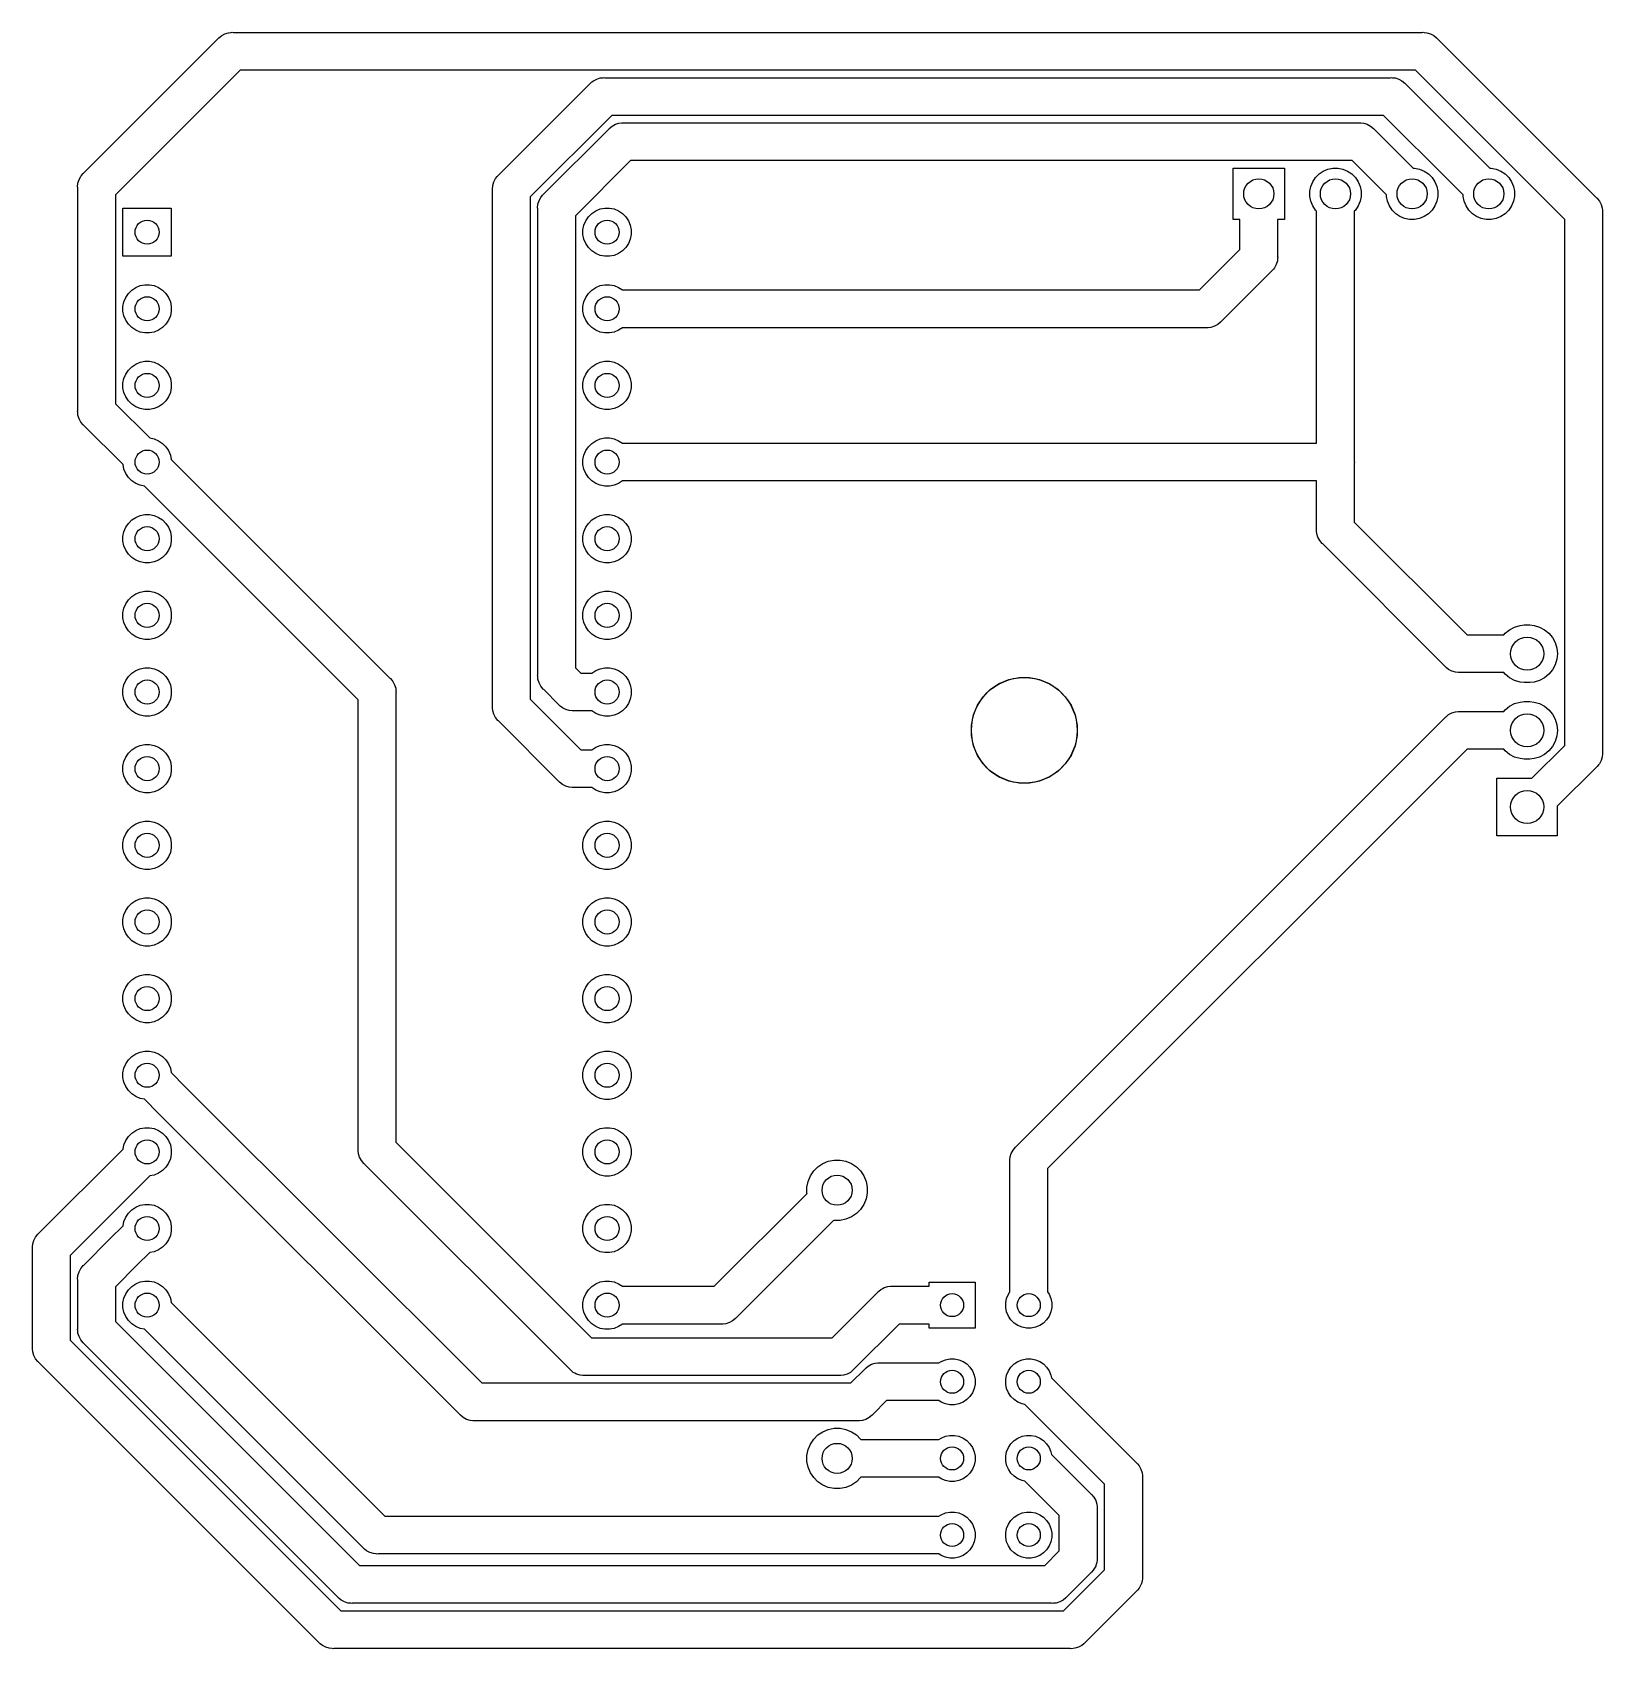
# Model space of a CAD drawing. Extents: x 146.1 to 198.1, y -114.3 to -60.7.
import ezdxf

# ---------------------------------------------------------------- set-up
doc = ezdxf.new("R2010")
doc.units = 0
doc.layers.add('BLACK', color=7, linetype='CONTINUOUS')

msp = doc.modelspace()

# ---------------------------------------------------------------- linework, layer by layer
at = {"layer": 'BLACK', "linetype": 'CONTINUOUS'}
for p, q in [((147.765, -65.3463), (152.216, -60.8947)), ((152.216, -60.8947), (152.236, -60.8709)), ((152.236, -60.8709), (152.284, -60.8317)), ((152.284, -60.8317), (152.331, -60.7928)), ((152.331, -60.7928), (152.44, -60.7348)), ((152.44, -60.7348), (152.557, -60.699)), ((152.44, -60.7348), (152.44, -60.7348)), ((152.557, -60.699), (152.649, -60.69)), ((152.649, -60.69), (152.68, -60.687)), ((152.649, -60.69), (152.649, -60.69)), ((152.68, -60.687), (152.711, -60.69)), ((152.711, -60.69), (192.107, -60.69)), ((192.107, -60.69), (192.138, -60.687)), ((192.138, -60.687), (192.169, -60.69)), ((192.169, -60.69), (192.169, -60.69)), ((192.169, -60.69), (192.261, -60.699)), ((192.261, -60.699), (192.378, -60.7348)), ((192.378, -60.7348), (192.487, -60.7928)), ((192.487, -60.7928), (192.582, -60.8709)), ((192.582, -60.8709), (192.602, -60.8948)), ((192.602, -60.8948), (197.875, -66.1684)), ((152.939, -61.94), (148.81, -66.0689)), ((191.879, -61.94), (152.939, -61.94)), ((196.83, -66.8909), (191.879, -61.94)), ((161.505, -65.421), (164.531, -62.3948)), ((164.531, -62.3948), (164.551, -62.3709)), ((164.551, -62.3709), (164.598, -62.3317)), ((164.598, -62.3317), (164.646, -62.2928)), ((164.646, -62.2928), (164.754, -62.2348)), ((164.754, -62.2348), (164.872, -62.199)), ((164.754, -62.2348), (164.754, -62.2348)), ((164.872, -62.199), (164.964, -62.19)), ((164.964, -62.19), (164.995, -62.187)), ((164.964, -62.19), (164.964, -62.19)), ((164.995, -62.187), (165.025, -62.19)), ((165.025, -62.19), (191.054, -62.19)), ((191.054, -62.19), (191.085, -62.187)), ((191.085, -62.187), (191.116, -62.19)), ((191.116, -62.19), (191.116, -62.19)), ((191.116, -62.19), (191.208, -62.199)), ((191.208, -62.199), (191.325, -62.2348)), ((191.325, -62.2348), (191.434, -62.2928)), ((191.434, -62.2928), (191.529, -62.3709)), ((191.529, -62.3709), (191.549, -62.3948)), ((191.549, -62.3948), (193.924, -64.7698)), ((165.254, -63.44), (162.55, -66.1436)), ((190.826, -63.44), (165.254, -63.44)), ((165.267, -63.7928), (165.376, -63.7348)), ((165.376, -63.7348), (165.493, -63.699)), ((165.493, -63.699), (165.585, -63.69)), ((165.585, -63.69), (165.616, -63.687)), ((165.585, -63.69), (165.585, -63.69)), ((165.616, -63.687), (165.647, -63.69)), ((165.647, -63.69), (190.014, -63.69)), ((190.014, -63.69), (190.045, -63.687)), ((190.045, -63.687), (190.076, -63.69)), ((190.076, -63.69), (190.076, -63.69)), ((190.076, -63.69), (190.168, -63.699)), ((190.168, -63.699), (190.285, -63.7348)), ((190.285, -63.7348), (190.394, -63.7928)), ((193.04, -65.6537), (190.826, -63.44)), ((163.005, -66.0423), (165.152, -63.8948)), ((165.152, -63.8948), (165.172, -63.8709)), ((165.172, -63.8709), (165.267, -63.7928)), ((190.394, -63.7928), (190.489, -63.8709)), ((190.489, -63.8709), (190.509, -63.8948)), ((190.509, -63.8948), (191.384, -64.7698)), ((191.384, -64.7698), (191.384, -64.7698)), ((191.384, -64.7698), (191.804, -65.19)), ((193.924, -64.7698), (193.924, -64.7698)), ((193.924, -64.7698), (194.344, -65.19)), ((147.741, -65.3659), (147.765, -65.3463)), ((165.875, -64.94), (164.05, -66.7649)), ((189.786, -64.94), (165.875, -64.94)), ((185.84, -66.89), (185.84, -65.19)), ((185.84, -65.19), (187.54, -65.19)), ((187.54, -65.19), (187.54, -66.89)), ((188.688, -65.3798), (188.827, -65.2867)), ((188.827, -65.2867), (188.982, -65.2227)), ((188.982, -65.2227), (189.146, -65.19)), ((189.146, -65.19), (189.314, -65.19)), ((189.314, -65.19), (189.478, -65.2227)), ((189.478, -65.2227), (189.633, -65.2867)), ((189.633, -65.2867), (189.772, -65.3798)), ((190.5, -65.6537), (189.786, -64.94)), ((191.804, -65.19), (191.854, -65.19)), ((191.854, -65.19), (192.018, -65.2227)), ((192.018, -65.2227), (192.173, -65.2867)), ((192.173, -65.2867), (192.312, -65.3798)), ((194.344, -65.19), (194.394, -65.19)), ((194.394, -65.19), (194.558, -65.2227)), ((194.558, -65.2227), (194.713, -65.2867)), ((194.713, -65.2867), (194.852, -65.3798)), ((147.557, -65.81), (147.569, -65.6875)), ((147.56, -65.8407), (147.557, -65.81)), ((147.56, -73.2243), (147.56, -65.8407)), ((147.569, -65.6875), (147.605, -65.5697)), ((147.605, -65.5697), (147.663, -65.4611)), ((147.663, -65.4611), (147.68, -65.4406)), ((147.68, -65.4406), (147.741, -65.3659)), ((161.297, -65.8847), (161.309, -65.7622)), ((161.3, -65.9154), (161.297, -65.8847)), ((161.309, -65.7622), (161.345, -65.6443)), ((161.345, -65.6443), (161.403, -65.5358)), ((161.403, -65.5358), (161.461, -65.4644)), ((161.461, -65.4644), (161.481, -65.4406)), ((161.481, -65.4406), (161.505, -65.421)), ((188.38, -65.9563), (188.413, -65.7921)), ((188.413, -65.7921), (188.477, -65.6374)), ((188.477, -65.6374), (188.57, -65.4982)), ((188.57, -65.4982), (188.688, -65.3798)), ((189.772, -65.3798), (189.89, -65.4982)), ((189.89, -65.4982), (189.983, -65.6374)), ((189.983, -65.6374), (190.047, -65.7921)), ((190.047, -65.7921), (190.08, -65.9563)), ((190.92, -66.0739), (190.5, -65.6537)), ((190.5, -65.6537), (190.5, -65.6537)), ((192.312, -65.3798), (192.43, -65.4982)), ((192.43, -65.4982), (192.523, -65.6374)), ((192.523, -65.6374), (192.587, -65.7921)), ((192.587, -65.7921), (192.62, -65.9563)), ((193.46, -66.0739), (193.04, -65.6537)), ((193.04, -65.6537), (193.04, -65.6537)), ((194.852, -65.3798), (194.97, -65.4982)), ((194.97, -65.4982), (195.063, -65.6374)), ((195.063, -65.6374), (195.127, -65.7921)), ((195.127, -65.7921), (195.16, -65.9563)), ((148.81, -66.0689), (148.81, -72.9961)), ((161.3, -83.0157), (161.3, -65.9154)), ((162.55, -66.1436), (162.55, -82.7875)), ((162.797, -66.506), (162.809, -66.3835)), ((162.809, -66.3835), (162.845, -66.2657)), ((162.845, -66.2657), (162.903, -66.1571)), ((162.903, -66.1571), (162.961, -66.0858)), ((162.961, -66.0858), (162.981, -66.0619)), ((162.981, -66.0619), (163.005, -66.0423)), ((188.38, -66.1237), (188.38, -65.9563)), ((188.413, -66.2879), (188.38, -66.1237)), ((188.477, -66.4426), (188.413, -66.2879)), ((190.047, -66.2879), (189.983, -66.4426)), ((190.08, -66.1237), (190.047, -66.2879)), ((190.08, -65.9563), (190.08, -66.1237)), ((190.92, -66.1237), (190.92, -66.0739)), ((190.953, -66.2879), (190.92, -66.1237)), ((191.017, -66.4426), (190.953, -66.2879)), ((192.587, -66.2879), (192.523, -66.4426)), ((192.62, -66.1237), (192.587, -66.2879)), ((192.62, -65.9563), (192.62, -66.1237)), ((193.46, -66.1237), (193.46, -66.0739)), ((193.493, -66.2879), (193.46, -66.1237)), ((193.557, -66.4426), (193.493, -66.2879)), ((195.127, -66.2879), (195.063, -66.4426)), ((195.16, -66.1237), (195.127, -66.2879)), ((195.16, -65.9563), (195.16, -66.1237)), ((197.875, -66.1684), (197.899, -66.1879)), ((197.899, -66.1879), (197.919, -66.2118)), ((197.919, -66.2118), (197.919, -66.2118)), ((197.919, -66.2118), (197.977, -66.2831)), ((197.977, -66.2831), (197.977, -66.2831)), ((197.977, -66.2831), (198.035, -66.3917)), ((198.035, -66.3917), (198.071, -66.5095)), ((149.06, -68.11), (149.06, -66.51)), ((149.06, -66.51), (150.66, -66.51)), ((150.66, -66.51), (150.66, -68.11)), ((162.8, -66.5367), (162.797, -66.506)), ((162.8, -81.9757), (162.8, -66.5367)), ((164.05, -66.7649), (164.05, -81.7475)), ((164.331, -67.0766), (164.391, -66.9311)), ((164.391, -66.9311), (164.479, -66.8)), ((164.479, -66.8), (164.59, -66.6886)), ((164.59, -66.6886), (164.721, -66.601)), ((164.721, -66.601), (164.867, -66.5407)), ((164.867, -66.5407), (165.021, -66.51)), ((165.021, -66.51), (165.179, -66.51)), ((165.179, -66.51), (165.333, -66.5407)), ((165.333, -66.5407), (165.479, -66.601)), ((165.479, -66.601), (165.61, -66.6886)), ((165.61, -66.6886), (165.721, -66.8)), ((165.721, -66.8), (165.809, -66.9311)), ((165.809, -66.9311), (165.869, -67.0766)), ((186.065, -66.89), (185.84, -66.89)), ((186.065, -67.8811), (186.065, -66.89)), ((187.54, -66.89), (187.315, -66.89)), ((187.315, -66.89), (187.315, -68.1093)), ((188.57, -66.5818), (188.477, -66.4426)), ((188.605, -66.6171), (188.57, -66.5818)), ((188.605, -74.305), (188.605, -66.6171)), ((189.89, -66.5818), (189.855, -66.6171)), ((189.855, -66.6171), (189.855, -74.8993)), ((189.983, -66.4426), (189.89, -66.5818)), ((191.11, -66.5818), (191.017, -66.4426)), ((191.228, -66.7002), (191.11, -66.5818)), ((191.367, -66.7933), (191.228, -66.7002)), ((191.522, -66.8573), (191.367, -66.7933)), ((191.686, -66.89), (191.522, -66.8573)), ((191.854, -66.89), (191.686, -66.89)), ((192.018, -66.8573), (191.854, -66.89)), ((192.173, -66.7933), (192.018, -66.8573)), ((192.312, -66.7002), (192.173, -66.7933)), ((192.43, -66.5818), (192.312, -66.7002)), ((192.523, -66.4426), (192.43, -66.5818)), ((193.65, -66.5818), (193.557, -66.4426)), ((193.768, -66.7002), (193.65, -66.5818)), ((193.907, -66.7933), (193.768, -66.7002)), ((194.062, -66.8573), (193.907, -66.7933)), ((194.226, -66.89), (194.062, -66.8573)), ((194.394, -66.89), (194.226, -66.89)), ((194.558, -66.8573), (194.394, -66.89)), ((194.713, -66.7933), (194.558, -66.8573)), ((194.852, -66.7002), (194.713, -66.7933)), ((194.97, -66.5818), (194.852, -66.7002)), ((195.063, -66.4426), (194.97, -66.5818)), ((196.83, -84.3181), (196.83, -66.8909)), ((198.071, -66.5095), (198.078, -66.5818)), ((198.078, -66.5818), (198.083, -66.632)), ((198.083, -66.632), (198.08, -66.6627)), ((198.08, -66.6627), (198.08, -84.5463)), ((164.3, -67.2312), (164.331, -67.0766)), ((164.3, -67.3888), (164.3, -67.2312)), ((164.331, -67.5434), (164.3, -67.3888)), ((165.869, -67.0766), (165.9, -67.2312)), ((165.9, -67.3888), (165.869, -67.5434)), ((165.9, -67.2312), (165.9, -67.3888)), ((164.391, -67.6889), (164.331, -67.5434)), ((164.479, -67.82), (164.391, -67.6889)), ((164.59, -67.9314), (164.479, -67.82)), ((164.721, -68.019), (164.59, -67.9314)), ((164.867, -68.0793), (164.721, -68.019)), ((165.479, -68.019), (165.333, -68.0793)), ((165.61, -67.9314), (165.479, -68.019)), ((165.721, -67.82), (165.61, -67.9314)), ((165.809, -67.6889), (165.721, -67.82)), ((165.869, -67.5434), (165.809, -67.6889)), ((184.721, -69.225), (186.065, -67.8811)), ((150.66, -68.11), (149.06, -68.11)), ((165.021, -68.11), (164.867, -68.0793)), ((165.179, -68.11), (165.021, -68.11)), ((165.333, -68.0793), (165.179, -68.11)), ((187.173, -68.5363), (187.134, -68.5841)), ((187.212, -68.4889), (187.173, -68.5363)), ((187.27, -68.3803), (187.212, -68.4889)), ((187.306, -68.2625), (187.27, -68.3803)), ((187.27, -68.3803), (187.27, -68.3803)), ((187.315, -68.1707), (187.306, -68.2625)), ((187.315, -68.1093), (187.318, -68.14)), ((187.318, -68.14), (187.315, -68.1707)), ((187.315, -68.1707), (187.315, -68.1707)), ((149.481, -69.141), (149.627, -69.0807)), ((149.627, -69.0807), (149.781, -69.05)), ((149.781, -69.05), (149.939, -69.05)), ((149.939, -69.05), (150.093, -69.0807)), ((150.093, -69.0807), (150.239, -69.141)), ((164.721, -69.141), (164.867, -69.0807)), ((164.867, -69.0807), (165.021, -69.05)), ((165.021, -69.05), (165.179, -69.05)), ((165.179, -69.05), (165.333, -69.0807)), ((165.333, -69.0807), (165.479, -69.141)), ((187.11, -68.6037), (185.444, -70.2702)), ((187.134, -68.5841), (187.11, -68.6037)), ((149.06, -69.7712), (149.091, -69.6166)), ((149.091, -69.6166), (149.151, -69.4711)), ((149.151, -69.4711), (149.239, -69.34)), ((149.239, -69.34), (149.35, -69.2286)), ((149.35, -69.2286), (149.481, -69.141)), ((150.239, -69.141), (150.37, -69.2286)), ((150.37, -69.2286), (150.481, -69.34)), ((150.481, -69.34), (150.569, -69.4711)), ((150.569, -69.4711), (150.629, -69.6166)), ((150.629, -69.6166), (150.66, -69.7712)), ((164.3, -69.7712), (164.331, -69.6166)), ((164.331, -69.6166), (164.391, -69.4711)), ((164.391, -69.4711), (164.479, -69.34)), ((164.479, -69.34), (164.59, -69.2286)), ((164.59, -69.2286), (164.721, -69.141)), ((165.479, -69.141), (165.605, -69.225)), ((165.605, -69.225), (184.721, -69.225)), ((149.06, -69.9288), (149.06, -69.7712)), ((149.091, -70.0834), (149.06, -69.9288)), ((149.151, -70.2289), (149.091, -70.0834)), ((150.629, -70.0834), (150.569, -70.2289)), ((150.66, -69.9288), (150.629, -70.0834)), ((150.66, -69.7712), (150.66, -69.9288)), ((164.3, -69.9288), (164.3, -69.7712)), ((164.331, -70.0834), (164.3, -69.9288)), ((164.391, -70.2289), (164.331, -70.0834)), ((149.239, -70.36), (149.151, -70.2289)), ((149.35, -70.4714), (149.239, -70.36)), ((149.481, -70.559), (149.35, -70.4714)), ((149.627, -70.6193), (149.481, -70.559)), ((149.781, -70.65), (149.627, -70.6193)), ((149.939, -70.65), (149.781, -70.65)), ((150.093, -70.6193), (149.939, -70.65)), ((150.239, -70.559), (150.093, -70.6193)), ((150.37, -70.4714), (150.239, -70.559)), ((150.481, -70.36), (150.37, -70.4714)), ((150.569, -70.2289), (150.481, -70.36)), ((164.479, -70.36), (164.391, -70.2289)), ((164.59, -70.4714), (164.479, -70.36)), ((164.721, -70.559), (164.59, -70.4714)), ((164.867, -70.6193), (164.721, -70.559)), ((165.021, -70.65), (164.867, -70.6193)), ((165.179, -70.65), (165.021, -70.65)), ((165.333, -70.6193), (165.179, -70.65)), ((165.479, -70.559), (165.333, -70.6193)), ((165.605, -70.475), (165.479, -70.559)), ((184.949, -70.475), (165.605, -70.475)), ((184.98, -70.478), (184.949, -70.475)), ((185.011, -70.475), (184.98, -70.478)), ((185.103, -70.466), (185.011, -70.475)), ((185.011, -70.475), (185.011, -70.475)), ((185.22, -70.4302), (185.103, -70.466)), ((185.329, -70.3722), (185.22, -70.4302)), ((185.424, -70.2941), (185.329, -70.3722)), ((185.444, -70.2702), (185.424, -70.2941)), ((149.239, -71.88), (149.35, -71.7686)), ((149.35, -71.7686), (149.481, -71.681)), ((149.481, -71.681), (149.627, -71.6207)), ((149.627, -71.6207), (149.781, -71.59)), ((149.781, -71.59), (149.939, -71.59)), ((149.939, -71.59), (150.093, -71.6207)), ((150.093, -71.6207), (150.239, -71.681)), ((150.239, -71.681), (150.37, -71.7686)), ((150.37, -71.7686), (150.481, -71.88)), ((164.479, -71.88), (164.59, -71.7686)), ((164.59, -71.7686), (164.721, -71.681)), ((164.721, -71.681), (164.867, -71.6207)), ((164.867, -71.6207), (165.021, -71.59)), ((165.021, -71.59), (165.179, -71.59)), ((165.179, -71.59), (165.333, -71.6207)), ((165.333, -71.6207), (165.479, -71.681)), ((165.479, -71.681), (165.61, -71.7686)), ((165.61, -71.7686), (165.721, -71.88)), ((149.06, -72.3112), (149.091, -72.1566)), ((149.06, -72.4688), (149.06, -72.3112)), ((149.091, -72.1566), (149.151, -72.0111)), ((149.151, -72.0111), (149.239, -71.88)), ((150.481, -71.88), (150.569, -72.0111)), ((150.569, -72.0111), (150.629, -72.1566)), ((150.629, -72.1566), (150.66, -72.3112)), ((150.66, -72.3112), (150.66, -72.4688)), ((164.3, -72.3112), (164.331, -72.1566)), ((164.3, -72.4688), (164.3, -72.3112)), ((164.331, -72.1566), (164.391, -72.0111)), ((164.391, -72.0111), (164.479, -71.88)), ((165.721, -71.88), (165.809, -72.0111)), ((165.809, -72.0111), (165.869, -72.1566)), ((165.869, -72.1566), (165.9, -72.3112)), ((165.9, -72.3112), (165.9, -72.4688)), ((149.091, -72.6234), (149.06, -72.4688)), ((149.151, -72.7689), (149.091, -72.6234)), ((149.239, -72.9), (149.151, -72.7689)), ((150.569, -72.7689), (150.481, -72.9)), ((150.629, -72.6234), (150.569, -72.7689)), ((150.66, -72.4688), (150.629, -72.6234)), ((164.331, -72.6234), (164.3, -72.4688)), ((164.391, -72.7689), (164.331, -72.6234)), ((164.479, -72.9), (164.391, -72.7689)), ((165.809, -72.7689), (165.721, -72.9)), ((165.869, -72.6234), (165.809, -72.7689)), ((165.9, -72.4688), (165.869, -72.6234)), ((147.557, -73.255), (147.56, -73.2243)), ((147.56, -73.2857), (147.557, -73.255)), ((147.569, -73.3775), (147.56, -73.2857)), ((147.56, -73.2857), (147.56, -73.2857)), ((147.605, -73.4953), (147.569, -73.3775)), ((148.81, -72.9961), (149.945, -74.1313)), ((149.35, -73.0114), (149.239, -72.9)), ((149.481, -73.099), (149.35, -73.0114)), ((149.627, -73.1593), (149.481, -73.099)), ((149.781, -73.19), (149.627, -73.1593)), ((149.939, -73.19), (149.781, -73.19)), ((150.093, -73.1593), (149.939, -73.19)), ((150.239, -73.099), (150.093, -73.1593)), ((150.37, -73.0114), (150.239, -73.099)), ((150.481, -72.9), (150.37, -73.0114)), ((164.59, -73.0114), (164.479, -72.9)), ((164.721, -73.099), (164.59, -73.0114)), ((164.867, -73.1593), (164.721, -73.099)), ((165.021, -73.19), (164.867, -73.1593)), ((165.179, -73.19), (165.021, -73.19)), ((165.333, -73.1593), (165.179, -73.19)), ((165.479, -73.099), (165.333, -73.1593)), ((165.61, -73.0114), (165.479, -73.099)), ((165.721, -72.9), (165.61, -73.0114)), ((147.663, -73.6039), (147.605, -73.4953)), ((147.741, -73.6991), (147.663, -73.6039)), ((147.765, -73.7187), (147.741, -73.6991)), ((149.061, -75.0151), (147.765, -73.7187)), ((149.945, -74.1313), (150.093, -74.1607)), ((150.093, -74.1607), (150.239, -74.221)), ((150.239, -74.221), (150.37, -74.3086)), ((150.37, -74.3086), (150.481, -74.42)), ((150.481, -74.42), (150.569, -74.5511)), ((164.391, -74.5511), (164.479, -74.42)), ((164.479, -74.42), (164.59, -74.3086)), ((164.59, -74.3086), (164.721, -74.221)), ((164.721, -74.221), (164.867, -74.1607)), ((164.867, -74.1607), (165.021, -74.13)), ((165.021, -74.13), (165.179, -74.13)), ((165.179, -74.13), (165.333, -74.1607)), ((165.333, -74.1607), (165.479, -74.221)), ((165.479, -74.221), (165.605, -74.305)), ((165.605, -74.305), (188.605, -74.305)), ((150.569, -74.5511), (150.629, -74.6966)), ((150.629, -74.6966), (150.659, -74.8449)), ((150.659, -74.8449), (157.9, -82.0863)), ((164.3, -74.8512), (164.331, -74.6966)), ((164.3, -75.0088), (164.3, -74.8512)), ((164.331, -74.6966), (164.391, -74.5511)), ((189.855, -74.8993), (189.858, -74.93)), ((189.858, -74.93), (189.855, -74.9607)), ((189.855, -74.9607), (189.855, -76.9211)), ((149.091, -75.1634), (149.061, -75.0151)), ((149.151, -75.3089), (149.091, -75.1634)), ((149.239, -75.44), (149.151, -75.3089)), ((149.35, -75.5514), (149.239, -75.44)), ((164.331, -75.1634), (164.3, -75.0088)), ((164.391, -75.3089), (164.331, -75.1634)), ((164.479, -75.44), (164.391, -75.3089)), ((164.59, -75.5514), (164.479, -75.44)), ((149.481, -75.639), (149.35, -75.5514)), ((149.627, -75.6993), (149.481, -75.639)), ((149.775, -75.7287), (149.627, -75.6993)), ((156.855, -82.8089), (149.775, -75.7287)), ((164.721, -75.639), (164.59, -75.5514)), ((164.867, -75.6993), (164.721, -75.639)), ((165.021, -75.73), (164.867, -75.6993)), ((165.179, -75.73), (165.021, -75.73)), ((165.333, -75.6993), (165.179, -75.73)), ((165.479, -75.639), (165.333, -75.6993)), ((165.605, -75.555), (165.479, -75.639)), ((188.605, -75.555), (165.605, -75.555)), ((188.605, -77.1493), (188.605, -75.555)), ((149.091, -77.2366), (149.151, -77.0911)), ((149.151, -77.0911), (149.239, -76.96)), ((149.239, -76.96), (149.35, -76.8486)), ((149.35, -76.8486), (149.481, -76.761)), ((149.481, -76.761), (149.627, -76.7007)), ((149.627, -76.7007), (149.781, -76.67)), ((149.781, -76.67), (149.939, -76.67)), ((149.939, -76.67), (150.093, -76.7007)), ((150.093, -76.7007), (150.239, -76.761)), ((150.239, -76.761), (150.37, -76.8486)), ((150.37, -76.8486), (150.481, -76.96)), ((150.481, -76.96), (150.569, -77.0911)), ((150.569, -77.0911), (150.629, -77.2366)), ((164.331, -77.2366), (164.391, -77.0911)), ((164.391, -77.0911), (164.479, -76.96)), ((164.479, -76.96), (164.59, -76.8486)), ((164.59, -76.8486), (164.721, -76.761)), ((164.721, -76.761), (164.867, -76.7007)), ((164.867, -76.7007), (165.021, -76.67)), ((165.021, -76.67), (165.179, -76.67)), ((165.179, -76.67), (165.333, -76.7007)), ((165.333, -76.7007), (165.479, -76.761)), ((165.479, -76.761), (165.61, -76.8486)), ((165.61, -76.8486), (165.721, -76.96)), ((165.721, -76.96), (165.809, -77.0911)), ((165.809, -77.0911), (165.869, -77.2366)), ((189.855, -76.9211), (193.589, -80.655)), ((149.06, -77.3912), (149.091, -77.2366)), ((149.06, -77.5488), (149.06, -77.3912)), ((149.091, -77.7034), (149.06, -77.5488)), ((150.629, -77.2366), (150.66, -77.3912)), ((150.66, -77.5488), (150.629, -77.7034)), ((150.66, -77.3912), (150.66, -77.5488)), ((164.3, -77.3912), (164.331, -77.2366)), ((164.3, -77.5488), (164.3, -77.3912)), ((164.331, -77.7034), (164.3, -77.5488)), ((165.869, -77.2366), (165.9, -77.3912)), ((165.9, -77.5488), (165.869, -77.7034)), ((165.9, -77.3912), (165.9, -77.5488)), ((188.602, -77.18), (188.605, -77.1493)), ((188.605, -77.2107), (188.602, -77.18)), ((188.614, -77.3025), (188.605, -77.2107)), ((188.65, -77.4203), (188.614, -77.3025)), ((188.708, -77.5289), (188.65, -77.4203)), ((188.786, -77.6241), (188.708, -77.5289)), ((188.81, -77.6437), (188.786, -77.6241)), ((192.866, -81.7002), (188.81, -77.6437)), ((149.151, -77.8489), (149.091, -77.7034)), ((149.239, -77.98), (149.151, -77.8489)), ((149.35, -78.0914), (149.239, -77.98)), ((149.481, -78.179), (149.35, -78.0914)), ((149.627, -78.2393), (149.481, -78.179)), ((150.239, -78.179), (150.093, -78.2393)), ((150.37, -78.0914), (150.239, -78.179)), ((150.481, -77.98), (150.37, -78.0914)), ((150.569, -77.8489), (150.481, -77.98)), ((150.629, -77.7034), (150.569, -77.8489)), ((164.391, -77.8489), (164.331, -77.7034)), ((164.479, -77.98), (164.391, -77.8489)), ((164.59, -78.0914), (164.479, -77.98)), ((164.721, -78.179), (164.59, -78.0914)), ((164.867, -78.2393), (164.721, -78.179)), ((165.479, -78.179), (165.333, -78.2393)), ((165.61, -78.0914), (165.479, -78.179)), ((165.721, -77.98), (165.61, -78.0914)), ((165.809, -77.8489), (165.721, -77.98)), ((165.869, -77.7034), (165.809, -77.8489)), ((149.781, -78.27), (149.627, -78.2393)), ((149.939, -78.27), (149.781, -78.27)), ((150.093, -78.2393), (149.939, -78.27)), ((165.021, -78.27), (164.867, -78.2393)), ((165.179, -78.27), (165.021, -78.27)), ((165.333, -78.2393), (165.179, -78.27)), ((149.481, -79.301), (149.627, -79.2407)), ((149.627, -79.2407), (149.781, -79.21)), ((149.781, -79.21), (149.939, -79.21)), ((149.939, -79.21), (150.093, -79.2407)), ((150.093, -79.2407), (150.239, -79.301)), ((164.721, -79.301), (164.867, -79.2407)), ((164.867, -79.2407), (165.021, -79.21)), ((165.021, -79.21), (165.179, -79.21)), ((165.179, -79.21), (165.333, -79.2407)), ((165.333, -79.2407), (165.479, -79.301)), ((149.06, -79.9312), (149.091, -79.7766)), ((149.091, -79.7766), (149.151, -79.6311)), ((149.151, -79.6311), (149.239, -79.5)), ((149.239, -79.5), (149.35, -79.3886)), ((149.35, -79.3886), (149.481, -79.301)), ((150.239, -79.301), (150.37, -79.3886)), ((150.37, -79.3886), (150.481, -79.5)), ((150.481, -79.5), (150.569, -79.6311)), ((150.569, -79.6311), (150.629, -79.7766)), ((150.629, -79.7766), (150.66, -79.9312)), ((164.3, -79.9312), (164.331, -79.7766)), ((164.331, -79.7766), (164.391, -79.6311)), ((164.391, -79.6311), (164.479, -79.5)), ((164.479, -79.5), (164.59, -79.3886)), ((164.59, -79.3886), (164.721, -79.301)), ((165.479, -79.301), (165.61, -79.3886)), ((165.61, -79.3886), (165.721, -79.5)), ((165.721, -79.5), (165.809, -79.6311)), ((165.809, -79.6311), (165.869, -79.7766)), ((165.869, -79.7766), (165.9, -79.9312)), ((149.06, -80.0888), (149.06, -79.9312)), ((149.091, -80.2434), (149.06, -80.0888)), ((149.151, -80.3889), (149.091, -80.2434)), ((150.629, -80.2434), (150.569, -80.3889)), ((150.66, -80.0888), (150.629, -80.2434)), ((150.66, -79.9312), (150.66, -80.0888)), ((164.3, -80.0888), (164.3, -79.9312)), ((164.331, -80.2434), (164.3, -80.0888)), ((164.391, -80.3889), (164.331, -80.2434)), ((165.869, -80.2434), (165.809, -80.3889)), ((165.9, -80.0888), (165.869, -80.2434)), ((165.9, -79.9312), (165.9, -80.0888)), ((195.166, -80.3957), (195.346, -80.3413)), ((195.346, -80.3413), (195.486, -80.3275)), ((195.486, -80.3275), (195.674, -80.3275)), ((195.674, -80.3275), (195.814, -80.3413)), ((195.814, -80.3413), (195.994, -80.3957)), ((149.239, -80.52), (149.151, -80.3889)), ((149.35, -80.6314), (149.239, -80.52)), ((149.481, -80.719), (149.35, -80.6314)), ((149.627, -80.7793), (149.481, -80.719)), ((149.781, -80.81), (149.627, -80.7793)), ((149.939, -80.81), (149.781, -80.81)), ((150.093, -80.7793), (149.939, -80.81)), ((150.239, -80.719), (150.093, -80.7793)), ((150.37, -80.6314), (150.239, -80.719)), ((150.481, -80.52), (150.37, -80.6314)), ((150.569, -80.3889), (150.481, -80.52)), ((164.479, -80.52), (164.391, -80.3889)), ((164.59, -80.6314), (164.479, -80.52)), ((164.721, -80.719), (164.59, -80.6314)), ((164.867, -80.7793), (164.721, -80.719)), ((165.021, -80.81), (164.867, -80.7793)), ((165.179, -80.81), (165.021, -80.81)), ((165.333, -80.7793), (165.179, -80.81)), ((165.479, -80.719), (165.333, -80.7793)), ((165.61, -80.6314), (165.479, -80.719)), ((165.721, -80.52), (165.61, -80.6314)), ((165.809, -80.3889), (165.721, -80.52)), ((193.589, -80.655), (194.813, -80.655)), ((194.813, -80.655), (194.856, -80.6032)), ((194.856, -80.6032), (195.001, -80.4842)), ((195.001, -80.4842), (195.166, -80.3957)), ((195.994, -80.3957), (196.159, -80.4842)), ((196.159, -80.4842), (196.304, -80.6032)), ((196.304, -80.6032), (196.423, -80.7483)), ((196.423, -80.7483), (196.512, -80.9137)), ((196.512, -80.9137), (196.566, -81.0933)), ((196.566, -81.0933), (196.585, -81.28)), ((196.585, -81.28), (196.566, -81.4667)), ((149.239, -82.04), (149.35, -81.9286)), ((149.35, -81.9286), (149.481, -81.841)), ((149.481, -81.841), (149.627, -81.7807)), ((149.627, -81.7807), (149.781, -81.75)), ((149.781, -81.75), (149.939, -81.75)), ((149.939, -81.75), (150.093, -81.7807)), ((150.093, -81.7807), (150.239, -81.841)), ((150.239, -81.841), (150.37, -81.9286)), ((150.37, -81.9286), (150.481, -82.04)), ((164.05, -81.7475), (164.228, -81.925)), ((164.228, -81.925), (164.595, -81.925)), ((164.595, -81.925), (164.721, -81.841)), ((164.721, -81.841), (164.867, -81.7807)), ((164.867, -81.7807), (165.021, -81.75)), ((165.021, -81.75), (165.179, -81.75)), ((165.179, -81.75), (165.333, -81.7807)), ((165.333, -81.7807), (165.479, -81.841)), ((165.479, -81.841), (165.61, -81.9286)), ((165.61, -81.9286), (165.721, -82.04)), ((192.886, -81.7241), (192.866, -81.7002)), ((192.91, -81.7436), (192.886, -81.7241)), ((192.91, -81.7437), (192.91, -81.7436)), ((192.981, -81.8022), (192.91, -81.7437)), ((193.039, -81.8332), (192.981, -81.8022)), ((193.09, -81.8602), (193.039, -81.8332)), ((193.207, -81.896), (193.09, -81.8602)), ((193.299, -81.905), (193.207, -81.896)), ((193.33, -81.908), (193.299, -81.905)), ((193.299, -81.905), (193.299, -81.905)), ((193.361, -81.905), (193.33, -81.908)), ((194.813, -81.905), (193.361, -81.905)), ((194.856, -81.9568), (194.813, -81.905)), ((195.001, -82.0758), (194.856, -81.9568)), ((196.304, -81.9568), (196.159, -82.0758)), ((196.423, -81.8117), (196.304, -81.9568)), ((196.512, -81.6463), (196.423, -81.8117)), ((196.566, -81.4667), (196.512, -81.6463)), ((149.06, -82.4712), (149.091, -82.3166)), ((149.06, -82.6288), (149.06, -82.4712)), ((149.091, -82.3166), (149.151, -82.1711)), ((149.151, -82.1711), (149.239, -82.04)), ((150.481, -82.04), (150.569, -82.1711)), ((150.569, -82.1711), (150.629, -82.3166)), ((150.629, -82.3166), (150.66, -82.4712)), ((150.66, -82.4712), (150.66, -82.6288)), ((157.9, -82.0863), (157.924, -82.1059)), ((157.924, -82.1059), (157.963, -82.1537)), ((157.963, -82.1537), (158.002, -82.2011)), ((158.002, -82.2011), (158.002, -82.2011)), ((158.002, -82.2011), (158.06, -82.3097)), ((158.06, -82.3097), (158.096, -82.4275)), ((158.096, -82.4275), (158.105, -82.5193)), ((162.797, -82.0064), (162.8, -81.9757)), ((162.8, -82.0371), (162.797, -82.0064)), ((162.809, -82.1289), (162.8, -82.0371)), ((162.8, -82.0371), (162.8, -82.0371)), ((162.845, -82.2467), (162.809, -82.1289)), ((162.903, -82.3553), (162.845, -82.2467)), ((162.981, -82.4504), (162.903, -82.3553)), ((163.005, -82.47), (162.981, -82.4504)), ((163.505, -82.9702), (163.005, -82.47)), ((165.721, -82.04), (165.809, -82.1711)), ((165.809, -82.1711), (165.869, -82.3166)), ((165.869, -82.3166), (165.9, -82.4712)), ((165.9, -82.4712), (165.9, -82.6288)), ((177.561, -82.7044), (177.804, -82.4607)), ((177.804, -82.4607), (178.091, -82.2692)), ((178.091, -82.2692), (178.41, -82.1373)), ((178.41, -82.1373), (178.748, -82.07)), ((178.748, -82.07), (179.092, -82.07)), ((179.092, -82.07), (179.43, -82.1373)), ((179.43, -82.1373), (179.749, -82.2692)), ((179.749, -82.2692), (180.036, -82.4607)), ((180.036, -82.4607), (180.279, -82.7044)), ((195.166, -82.1643), (195.001, -82.0758)), ((195.346, -82.2187), (195.166, -82.1643)), ((195.486, -82.2325), (195.346, -82.2187)), ((195.674, -82.2325), (195.486, -82.2325)), ((195.814, -82.2187), (195.674, -82.2325)), ((195.994, -82.1643), (195.814, -82.2187)), ((196.159, -82.0758), (195.994, -82.1643)), ((149.091, -82.7834), (149.06, -82.6288)), ((149.151, -82.9289), (149.091, -82.7834)), ((149.239, -83.06), (149.151, -82.9289)), ((150.569, -82.9289), (150.481, -83.06)), ((150.629, -82.7834), (150.569, -82.9289)), ((150.66, -82.6288), (150.629, -82.7834)), ((156.855, -97.6983), (156.855, -82.8089)), ((158.105, -82.5193), (158.105, -82.5193)), ((158.105, -82.5193), (158.108, -82.55)), ((158.108, -82.55), (158.105, -82.5807)), ((158.105, -82.5807), (158.105, -97.4701)), ((161.297, -83.0464), (161.3, -83.0157)), ((162.55, -82.7875), (164.228, -84.465)), ((163.525, -82.9941), (163.505, -82.9702)), ((163.548, -83.0137), (163.525, -82.9941)), ((163.62, -83.0722), (163.548, -83.0137)), ((165.809, -82.9289), (165.721, -83.06)), ((165.869, -82.7834), (165.809, -82.9289)), ((165.9, -82.6288), (165.869, -82.7834)), ((177.237, -83.3095), (177.369, -82.9911)), ((177.369, -82.9911), (177.561, -82.7044)), ((180.279, -82.7044), (180.471, -82.9911)), ((180.471, -82.9911), (180.603, -83.3095)), ((194.856, -83.1432), (195.001, -83.0242)), ((195.001, -83.0242), (195.166, -82.9357)), ((195.166, -82.9357), (195.346, -82.8813)), ((195.346, -82.8813), (195.486, -82.8675)), ((195.486, -82.8675), (195.674, -82.8675)), ((195.674, -82.8675), (195.814, -82.8813)), ((195.814, -82.8813), (195.994, -82.9357)), ((195.994, -82.9357), (196.159, -83.0242)), ((196.159, -83.0242), (196.304, -83.1432)), ((149.35, -83.1714), (149.239, -83.06)), ((149.481, -83.259), (149.35, -83.1714)), ((149.627, -83.3193), (149.481, -83.259)), ((149.781, -83.35), (149.627, -83.3193)), ((149.939, -83.35), (149.781, -83.35)), ((150.093, -83.3193), (149.939, -83.35)), ((150.239, -83.259), (150.093, -83.3193)), ((150.37, -83.1714), (150.239, -83.259)), ((150.481, -83.06), (150.37, -83.1714)), ((161.3, -83.0771), (161.297, -83.0464)), ((161.309, -83.1689), (161.3, -83.0771)), ((161.3, -83.0771), (161.3, -83.0771)), ((161.345, -83.2867), (161.309, -83.1689)), ((161.403, -83.3953), (161.345, -83.2867)), ((161.481, -83.4904), (161.403, -83.3953)), ((161.505, -83.51), (161.481, -83.4904)), ((163.505, -85.5102), (161.505, -83.51)), ((163.728, -83.1302), (163.62, -83.0722)), ((163.62, -83.0722), (163.62, -83.0722)), ((163.846, -83.166), (163.728, -83.1302)), ((163.938, -83.175), (163.846, -83.166)), ((163.969, -83.178), (163.938, -83.175)), ((163.938, -83.175), (163.938, -83.175)), ((163.999, -83.175), (163.969, -83.178)), ((164.595, -83.175), (163.999, -83.175)), ((164.721, -83.259), (164.595, -83.175)), ((164.867, -83.3193), (164.721, -83.259)), ((165.021, -83.35), (164.867, -83.3193)), ((165.179, -83.35), (165.021, -83.35)), ((165.333, -83.3193), (165.179, -83.35)), ((165.479, -83.259), (165.333, -83.3193)), ((165.61, -83.1714), (165.479, -83.259)), ((165.721, -83.06), (165.61, -83.1714)), ((177.17, -83.6476), (177.237, -83.3095)), ((178.65, -97.6163), (192.866, -83.3998)), ((180.603, -83.3095), (180.67, -83.6476)), ((192.866, -83.3998), (192.886, -83.3759)), ((192.886, -83.3759), (192.91, -83.3564)), ((192.91, -83.3563), (192.981, -83.2978)), ((192.91, -83.3564), (192.91, -83.3563)), ((192.981, -83.2978), (193.09, -83.2398)), ((193.09, -83.2398), (193.207, -83.204)), ((193.09, -83.2398), (193.09, -83.2398)), ((193.207, -83.204), (193.299, -83.195)), ((193.299, -83.195), (193.33, -83.192)), ((193.299, -83.195), (193.299, -83.195)), ((193.33, -83.192), (193.361, -83.195)), ((193.361, -83.195), (194.813, -83.195)), ((194.813, -83.195), (194.856, -83.1432)), ((196.304, -83.1432), (196.423, -83.2883)), ((196.423, -83.2883), (196.512, -83.4537)), ((196.512, -83.4537), (196.566, -83.6333)), ((177.17, -83.9924), (177.17, -83.6476)), ((177.237, -84.3305), (177.17, -83.9924)), ((180.67, -83.9924), (180.603, -84.3305)), ((180.67, -83.6476), (180.67, -83.9924)), ((196.566, -84.0067), (196.512, -84.1863)), ((196.566, -83.6333), (196.585, -83.82)), ((196.585, -83.82), (196.566, -84.0067)), ((149.151, -84.7111), (149.239, -84.58)), ((149.239, -84.58), (149.35, -84.4686)), ((149.35, -84.4686), (149.481, -84.381)), ((149.481, -84.381), (149.627, -84.3207)), ((149.627, -84.3207), (149.781, -84.29)), ((149.781, -84.29), (149.939, -84.29)), ((149.939, -84.29), (150.093, -84.3207)), ((150.093, -84.3207), (150.239, -84.381)), ((150.239, -84.381), (150.37, -84.4686)), ((150.37, -84.4686), (150.481, -84.58)), ((150.481, -84.58), (150.569, -84.7111)), ((164.228, -84.465), (164.595, -84.465)), ((164.595, -84.465), (164.721, -84.381)), ((164.721, -84.381), (164.867, -84.3207)), ((164.867, -84.3207), (165.021, -84.29)), ((165.021, -84.29), (165.179, -84.29)), ((165.179, -84.29), (165.333, -84.3207)), ((165.333, -84.3207), (165.479, -84.381)), ((165.479, -84.381), (165.61, -84.4686)), ((165.61, -84.4686), (165.721, -84.58)), ((165.721, -84.58), (165.809, -84.7111)), ((177.369, -84.6489), (177.237, -84.3305)), ((193.589, -84.445), (179.695, -98.3389)), ((180.603, -84.3305), (180.471, -84.6489)), ((194.813, -84.445), (193.589, -84.445)), ((194.856, -84.4968), (194.813, -84.445)), ((195.001, -84.6158), (194.856, -84.4968)), ((195.166, -84.7043), (195.001, -84.6158)), ((195.741, -85.4075), (196.83, -84.3181)), ((196.159, -84.6158), (195.994, -84.7043)), ((196.304, -84.4968), (196.159, -84.6158)), ((196.423, -84.3517), (196.304, -84.4968)), ((196.512, -84.1863), (196.423, -84.3517)), ((198.08, -84.6077), (198.071, -84.6995)), ((198.08, -84.5463), (198.083, -84.577)), ((198.083, -84.577), (198.08, -84.6077)), ((198.08, -84.6077), (198.08, -84.6077)), ((149.06, -85.0112), (149.091, -84.8566)), ((149.06, -85.1688), (149.06, -85.0112)), ((149.091, -85.3234), (149.06, -85.1688)), ((149.091, -84.8566), (149.151, -84.7111)), ((150.569, -84.7111), (150.629, -84.8566)), ((150.629, -84.8566), (150.66, -85.0112)), ((150.66, -85.1688), (150.629, -85.3234)), ((150.66, -85.0112), (150.66, -85.1688)), ((165.809, -84.7111), (165.869, -84.8566)), ((165.869, -84.8566), (165.9, -85.0112)), ((165.9, -85.1688), (165.869, -85.3234)), ((165.9, -85.0112), (165.9, -85.1688)), ((177.561, -84.9356), (177.369, -84.6489)), ((177.804, -85.1793), (177.561, -84.9356)), ((180.279, -84.9356), (180.036, -85.1793)), ((180.471, -84.6489), (180.279, -84.9356)), ((195.346, -84.7587), (195.166, -84.7043)), ((195.486, -84.7725), (195.346, -84.7587)), ((195.674, -84.7725), (195.486, -84.7725)), ((195.814, -84.7587), (195.674, -84.7725)), ((195.994, -84.7043), (195.814, -84.7587)), ((197.875, -85.0406), (196.58, -86.3359)), ((197.899, -85.0211), (197.875, -85.0406)), ((197.943, -84.9675), (197.899, -85.0211)), ((197.977, -84.9259), (197.943, -84.9675)), ((198.035, -84.8173), (197.977, -84.9259)), ((198.071, -84.6995), (198.035, -84.8173)), ((198.035, -84.8173), (198.035, -84.8173)), ((149.151, -85.4689), (149.091, -85.3234)), ((149.239, -85.6), (149.151, -85.4689)), ((149.35, -85.7114), (149.239, -85.6)), ((150.481, -85.6), (150.37, -85.7114)), ((150.569, -85.4689), (150.481, -85.6)), ((150.629, -85.3234), (150.569, -85.4689)), ((163.525, -85.5341), (163.505, -85.5102)), ((163.62, -85.6122), (163.525, -85.5341)), ((163.728, -85.6702), (163.62, -85.6122)), ((163.846, -85.706), (163.728, -85.6702)), ((163.938, -85.715), (163.846, -85.706)), ((165.721, -85.6), (165.61, -85.7114)), ((165.809, -85.4689), (165.721, -85.6)), ((165.869, -85.3234), (165.809, -85.4689)), ((178.091, -85.3708), (177.804, -85.1793)), ((178.41, -85.5027), (178.091, -85.3708)), ((178.748, -85.57), (178.41, -85.5027)), ((179.092, -85.57), (178.748, -85.57)), ((179.43, -85.5027), (179.092, -85.57)), ((179.749, -85.3708), (179.43, -85.5027)), ((180.036, -85.1793), (179.749, -85.3708)), ((194.58, -87.3125), (194.58, -85.4075)), ((194.58, -85.4075), (195.741, -85.4075)), ((149.481, -85.799), (149.35, -85.7114)), ((149.627, -85.8593), (149.481, -85.799)), ((149.781, -85.89), (149.627, -85.8593)), ((149.939, -85.89), (149.781, -85.89)), ((150.093, -85.8593), (149.939, -85.89)), ((150.239, -85.799), (150.093, -85.8593)), ((150.37, -85.7114), (150.239, -85.799)), ((163.969, -85.718), (163.938, -85.715)), ((163.938, -85.715), (163.938, -85.715)), ((163.999, -85.715), (163.969, -85.718)), ((164.595, -85.715), (163.999, -85.715)), ((164.721, -85.799), (164.595, -85.715)), ((164.867, -85.8593), (164.721, -85.799)), ((165.021, -85.89), (164.867, -85.8593)), ((165.179, -85.89), (165.021, -85.89)), ((165.333, -85.8593), (165.179, -85.89)), ((165.479, -85.799), (165.333, -85.8593)), ((165.61, -85.7114), (165.479, -85.799)), ((196.58, -86.3359), (196.58, -87.3125)), ((149.091, -87.3966), (149.151, -87.2511)), ((149.151, -87.2511), (149.239, -87.12)), ((149.239, -87.12), (149.35, -87.0086)), ((149.35, -87.0086), (149.481, -86.921)), ((149.481, -86.921), (149.627, -86.8607)), ((149.627, -86.8607), (149.781, -86.83)), ((149.781, -86.83), (149.939, -86.83)), ((149.939, -86.83), (150.093, -86.8607)), ((150.093, -86.8607), (150.239, -86.921)), ((150.239, -86.921), (150.37, -87.0086)), ((150.37, -87.0086), (150.481, -87.12)), ((150.481, -87.12), (150.569, -87.2511)), ((150.569, -87.2511), (150.629, -87.3966)), ((164.331, -87.3966), (164.391, -87.2511)), ((164.391, -87.2511), (164.479, -87.12)), ((164.479, -87.12), (164.59, -87.0086)), ((164.59, -87.0086), (164.721, -86.921)), ((164.721, -86.921), (164.867, -86.8607)), ((164.867, -86.8607), (165.021, -86.83)), ((165.021, -86.83), (165.179, -86.83)), ((165.179, -86.83), (165.333, -86.8607)), ((165.333, -86.8607), (165.479, -86.921)), ((165.479, -86.921), (165.61, -87.0086)), ((165.61, -87.0086), (165.721, -87.12)), ((165.721, -87.12), (165.809, -87.2511)), ((165.809, -87.2511), (165.869, -87.3966)), ((196.58, -87.3125), (194.58, -87.3125)), ((149.06, -87.5512), (149.091, -87.3966)), ((149.06, -87.7088), (149.06, -87.5512)), ((149.091, -87.8634), (149.06, -87.7088)), ((150.629, -87.3966), (150.66, -87.5512)), ((150.66, -87.7088), (150.629, -87.8634)), ((150.66, -87.5512), (150.66, -87.7088)), ((164.3, -87.5512), (164.331, -87.3966)), ((164.3, -87.7088), (164.3, -87.5512)), ((164.331, -87.8634), (164.3, -87.7088)), ((165.869, -87.3966), (165.9, -87.5512)), ((165.9, -87.7088), (165.869, -87.8634)), ((165.9, -87.5512), (165.9, -87.7088)), ((149.151, -88.0089), (149.091, -87.8634)), ((149.239, -88.14), (149.151, -88.0089)), ((149.35, -88.2514), (149.239, -88.14)), ((149.481, -88.339), (149.35, -88.2514)), ((149.627, -88.3993), (149.481, -88.339)), ((150.239, -88.339), (150.093, -88.3993)), ((150.37, -88.2514), (150.239, -88.339)), ((150.481, -88.14), (150.37, -88.2514)), ((150.569, -88.0089), (150.481, -88.14)), ((150.629, -87.8634), (150.569, -88.0089)), ((164.391, -88.0089), (164.331, -87.8634)), ((164.479, -88.14), (164.391, -88.0089)), ((164.59, -88.2514), (164.479, -88.14)), ((164.721, -88.339), (164.59, -88.2514)), ((164.867, -88.3993), (164.721, -88.339)), ((165.479, -88.339), (165.333, -88.3993)), ((165.61, -88.2514), (165.479, -88.339)), ((165.721, -88.14), (165.61, -88.2514)), ((165.809, -88.0089), (165.721, -88.14)), ((165.869, -87.8634), (165.809, -88.0089)), ((149.781, -88.43), (149.627, -88.3993)), ((149.939, -88.43), (149.781, -88.43)), ((150.093, -88.3993), (149.939, -88.43)), ((165.021, -88.43), (164.867, -88.3993)), ((165.179, -88.43), (165.021, -88.43)), ((165.333, -88.3993), (165.179, -88.43)), ((149.481, -89.461), (149.627, -89.4007)), ((149.627, -89.4007), (149.781, -89.37)), ((149.781, -89.37), (149.939, -89.37)), ((149.939, -89.37), (150.093, -89.4007)), ((150.093, -89.4007), (150.239, -89.461)), ((164.721, -89.461), (164.867, -89.4007)), ((164.867, -89.4007), (165.021, -89.37)), ((165.021, -89.37), (165.179, -89.37)), ((165.179, -89.37), (165.333, -89.4007)), ((165.333, -89.4007), (165.479, -89.461)), ((149.06, -90.0912), (149.091, -89.9366)), ((149.091, -89.9366), (149.151, -89.7911)), ((149.151, -89.7911), (149.239, -89.66)), ((149.239, -89.66), (149.35, -89.5486)), ((149.35, -89.5486), (149.481, -89.461)), ((150.239, -89.461), (150.37, -89.5486)), ((150.37, -89.5486), (150.481, -89.66)), ((150.481, -89.66), (150.569, -89.7911)), ((150.569, -89.7911), (150.629, -89.9366)), ((150.629, -89.9366), (150.66, -90.0912)), ((164.3, -90.0912), (164.331, -89.9366)), ((164.331, -89.9366), (164.391, -89.7911)), ((164.391, -89.7911), (164.479, -89.66)), ((164.479, -89.66), (164.59, -89.5486)), ((164.59, -89.5486), (164.721, -89.461)), ((165.479, -89.461), (165.61, -89.5486)), ((165.61, -89.5486), (165.721, -89.66)), ((165.721, -89.66), (165.809, -89.7911)), ((165.809, -89.7911), (165.869, -89.9366)), ((165.869, -89.9366), (165.9, -90.0912)), ((149.06, -90.2488), (149.06, -90.0912)), ((149.091, -90.4034), (149.06, -90.2488)), ((149.151, -90.5489), (149.091, -90.4034)), ((150.629, -90.4034), (150.569, -90.5489)), ((150.66, -90.2488), (150.629, -90.4034)), ((150.66, -90.0912), (150.66, -90.2488)), ((164.3, -90.2488), (164.3, -90.0912)), ((164.331, -90.4034), (164.3, -90.2488)), ((164.391, -90.5489), (164.331, -90.4034)), ((165.869, -90.4034), (165.809, -90.5489)), ((165.9, -90.2488), (165.869, -90.4034)), ((165.9, -90.0912), (165.9, -90.2488)), ((149.239, -90.68), (149.151, -90.5489)), ((149.35, -90.7914), (149.239, -90.68)), ((149.481, -90.879), (149.35, -90.7914)), ((149.627, -90.9393), (149.481, -90.879)), ((149.781, -90.97), (149.627, -90.9393)), ((149.939, -90.97), (149.781, -90.97)), ((150.093, -90.9393), (149.939, -90.97)), ((150.239, -90.879), (150.093, -90.9393)), ((150.37, -90.7914), (150.239, -90.879)), ((150.481, -90.68), (150.37, -90.7914)), ((150.569, -90.5489), (150.481, -90.68)), ((164.479, -90.68), (164.391, -90.5489)), ((164.59, -90.7914), (164.479, -90.68)), ((164.721, -90.879), (164.59, -90.7914)), ((164.867, -90.9393), (164.721, -90.879)), ((165.021, -90.97), (164.867, -90.9393)), ((165.179, -90.97), (165.021, -90.97)), ((165.333, -90.9393), (165.179, -90.97)), ((165.479, -90.879), (165.333, -90.9393)), ((165.61, -90.7914), (165.479, -90.879)), ((165.721, -90.68), (165.61, -90.7914)), ((165.809, -90.5489), (165.721, -90.68)), ((149.239, -92.2), (149.35, -92.0886)), ((149.35, -92.0886), (149.481, -92.001)), ((149.481, -92.001), (149.627, -91.9407)), ((149.627, -91.9407), (149.781, -91.91)), ((149.781, -91.91), (149.939, -91.91)), ((149.939, -91.91), (150.093, -91.9407)), ((150.093, -91.9407), (150.239, -92.001)), ((150.239, -92.001), (150.37, -92.0886)), ((150.37, -92.0886), (150.481, -92.2)), ((164.479, -92.2), (164.59, -92.0886)), ((164.59, -92.0886), (164.721, -92.001)), ((164.721, -92.001), (164.867, -91.9407)), ((164.867, -91.9407), (165.021, -91.91)), ((165.021, -91.91), (165.179, -91.91)), ((165.179, -91.91), (165.333, -91.9407)), ((165.333, -91.9407), (165.479, -92.001)), ((165.479, -92.001), (165.61, -92.0886)), ((165.61, -92.0886), (165.721, -92.2)), ((149.06, -92.6312), (149.091, -92.4766)), ((149.06, -92.7888), (149.06, -92.6312)), ((149.091, -92.4766), (149.151, -92.3311)), ((149.151, -92.3311), (149.239, -92.2)), ((150.481, -92.2), (150.569, -92.3311)), ((150.569, -92.3311), (150.629, -92.4766)), ((150.629, -92.4766), (150.66, -92.6312)), ((150.66, -92.6312), (150.66, -92.7888)), ((164.3, -92.6312), (164.331, -92.4766)), ((164.3, -92.7888), (164.3, -92.6312)), ((164.331, -92.4766), (164.391, -92.3311)), ((164.391, -92.3311), (164.479, -92.2)), ((165.721, -92.2), (165.809, -92.3311)), ((165.809, -92.3311), (165.869, -92.4766)), ((165.869, -92.4766), (165.9, -92.6312)), ((165.9, -92.6312), (165.9, -92.7888)), ((149.091, -92.9434), (149.06, -92.7888)), ((149.151, -93.0889), (149.091, -92.9434)), ((149.239, -93.22), (149.151, -93.0889)), ((150.569, -93.0889), (150.481, -93.22)), ((150.629, -92.9434), (150.569, -93.0889)), ((150.66, -92.7888), (150.629, -92.9434)), ((164.331, -92.9434), (164.3, -92.7888)), ((164.391, -93.0889), (164.331, -92.9434)), ((164.479, -93.22), (164.391, -93.0889)), ((165.809, -93.0889), (165.721, -93.22)), ((165.869, -92.9434), (165.809, -93.0889)), ((165.9, -92.7888), (165.869, -92.9434)), ((149.35, -93.3314), (149.239, -93.22)), ((149.481, -93.419), (149.35, -93.3314)), ((149.627, -93.4793), (149.481, -93.419)), ((149.781, -93.51), (149.627, -93.4793)), ((149.939, -93.51), (149.781, -93.51)), ((150.093, -93.4793), (149.939, -93.51)), ((150.239, -93.419), (150.093, -93.4793)), ((150.37, -93.3314), (150.239, -93.419)), ((150.481, -93.22), (150.37, -93.3314)), ((164.59, -93.3314), (164.479, -93.22)), ((164.721, -93.419), (164.59, -93.3314)), ((164.867, -93.4793), (164.721, -93.419)), ((165.021, -93.51), (164.867, -93.4793)), ((165.179, -93.51), (165.021, -93.51)), ((165.333, -93.4793), (165.179, -93.51)), ((165.479, -93.419), (165.333, -93.4793)), ((165.61, -93.3314), (165.479, -93.419)), ((165.721, -93.22), (165.61, -93.3314)), ((149.151, -94.8711), (149.239, -94.74)), ((149.239, -94.74), (149.35, -94.6286)), ((149.35, -94.6286), (149.481, -94.541)), ((149.481, -94.541), (149.627, -94.4807)), ((149.627, -94.4807), (149.781, -94.45)), ((149.781, -94.45), (149.939, -94.45)), ((149.939, -94.45), (150.093, -94.4807)), ((150.093, -94.4807), (150.239, -94.541)), ((150.239, -94.541), (150.37, -94.6286)), ((150.37, -94.6286), (150.481, -94.74)), ((150.481, -94.74), (150.569, -94.8711)), ((164.391, -94.8711), (164.479, -94.74)), ((164.479, -94.74), (164.59, -94.6286)), ((164.59, -94.6286), (164.721, -94.541)), ((164.721, -94.541), (164.867, -94.4807)), ((164.867, -94.4807), (165.021, -94.45)), ((165.021, -94.45), (165.179, -94.45)), ((165.179, -94.45), (165.333, -94.4807)), ((165.333, -94.4807), (165.479, -94.541)), ((165.479, -94.541), (165.61, -94.6286)), ((165.61, -94.6286), (165.721, -94.74)), ((165.721, -94.74), (165.809, -94.8711)), ((149.06, -95.1712), (149.091, -95.0166)), ((149.06, -95.3288), (149.06, -95.1712)), ((149.091, -95.4834), (149.06, -95.3288)), ((149.091, -95.0166), (149.151, -94.8711)), ((150.569, -94.8711), (150.629, -95.0166)), ((150.629, -95.0166), (150.659, -95.1649)), ((150.659, -95.1649), (151.124, -95.6298)), ((164.3, -95.1712), (164.331, -95.0166)), ((164.3, -95.3288), (164.3, -95.1712)), ((164.331, -95.4834), (164.3, -95.3288)), ((164.331, -95.0166), (164.391, -94.8711)), ((165.809, -94.8711), (165.869, -95.0166)), ((165.869, -95.0166), (165.9, -95.1712)), ((165.9, -95.3288), (165.869, -95.4834)), ((165.9, -95.1712), (165.9, -95.3288)), ((149.151, -95.6289), (149.091, -95.4834)), ((149.239, -95.76), (149.151, -95.6289)), ((149.35, -95.8714), (149.239, -95.76)), ((149.481, -95.959), (149.35, -95.8714)), ((151.124, -95.6298), (151.124, -95.6298)), ((151.124, -95.6298), (160.944, -105.45)), ((164.391, -95.6289), (164.331, -95.4834)), ((164.479, -95.76), (164.391, -95.6289)), ((164.59, -95.8714), (164.479, -95.76)), ((164.721, -95.959), (164.59, -95.8714)), ((165.61, -95.8714), (165.479, -95.959)), ((165.721, -95.76), (165.61, -95.8714)), ((165.809, -95.6289), (165.721, -95.76)), ((165.869, -95.4834), (165.809, -95.6289)), ((149.627, -96.0193), (149.481, -95.959)), ((149.775, -96.0487), (149.627, -96.0193)), ((150.24, -96.5137), (149.775, -96.0487)), ((164.867, -96.0193), (164.721, -95.959)), ((165.021, -96.05), (164.867, -96.0193)), ((165.179, -96.05), (165.021, -96.05)), ((165.333, -96.0193), (165.179, -96.05)), ((165.479, -95.959), (165.333, -96.0193)), ((160.221, -106.495), (150.24, -96.5137)), ((150.24, -96.5137), (150.24, -96.5137)), ((149.091, -97.5566), (149.151, -97.4111)), ((149.151, -97.4111), (149.239, -97.28)), ((149.239, -97.28), (149.35, -97.1686)), ((149.35, -97.1686), (149.481, -97.081)), ((149.481, -97.081), (149.627, -97.0207)), ((149.627, -97.0207), (149.781, -96.99)), ((149.781, -96.99), (149.939, -96.99)), ((149.939, -96.99), (150.093, -97.0207)), ((150.093, -97.0207), (150.239, -97.081)), ((150.239, -97.081), (150.37, -97.1686)), ((150.37, -97.1686), (150.481, -97.28)), ((150.481, -97.28), (150.569, -97.4111)), ((150.569, -97.4111), (150.629, -97.5566)), ((158.105, -97.4701), (164.585, -103.95)), ((164.331, -97.5566), (164.391, -97.4111)), ((164.391, -97.4111), (164.479, -97.28)), ((164.479, -97.28), (164.59, -97.1686)), ((164.59, -97.1686), (164.721, -97.081)), ((164.721, -97.081), (164.867, -97.0207)), ((164.867, -97.0207), (165.021, -96.99)), ((165.021, -96.99), (165.179, -96.99)), ((165.179, -96.99), (165.333, -97.0207)), ((165.333, -97.0207), (165.479, -97.081)), ((165.479, -97.081), (165.61, -97.1686)), ((165.61, -97.1686), (165.721, -97.28)), ((165.721, -97.28), (165.809, -97.4111)), ((165.809, -97.4111), (165.869, -97.5566)), ((146.265, -100.501), (149.061, -97.7049)), ((149.061, -97.7049), (149.091, -97.5566)), ((150.629, -98.0234), (150.569, -98.1689)), ((150.629, -97.5566), (150.66, -97.7112)), ((150.66, -97.8688), (150.629, -98.0234)), ((150.66, -97.7112), (150.66, -97.8688)), ((156.852, -97.729), (156.855, -97.6983)), ((156.855, -97.7597), (156.852, -97.729)), ((156.864, -97.8515), (156.855, -97.7597)), ((156.9, -97.9693), (156.864, -97.8515)), ((156.958, -98.0779), (156.9, -97.9693)), ((164.3, -97.7112), (164.331, -97.5566)), ((164.3, -97.8688), (164.3, -97.7112)), ((164.331, -98.0234), (164.3, -97.8688)), ((164.391, -98.1689), (164.331, -98.0234)), ((165.869, -98.0234), (165.809, -98.1689)), ((165.869, -97.5566), (165.9, -97.7112)), ((165.9, -97.8688), (165.869, -98.0234)), ((165.9, -97.7112), (165.9, -97.8688)), ((178.445, -98.0493), (178.454, -97.9575)), ((178.454, -97.9575), (178.49, -97.8397)), ((178.49, -97.8397), (178.548, -97.7311)), ((178.548, -97.7311), (178.626, -97.6359)), ((178.626, -97.6359), (178.65, -97.6163)), ((150.093, -98.5593), (149.945, -98.5887)), ((150.239, -98.499), (150.093, -98.5593)), ((150.37, -98.4114), (150.239, -98.499)), ((150.481, -98.3), (150.37, -98.4114)), ((150.569, -98.1689), (150.481, -98.3)), ((157.036, -98.1731), (156.958, -98.0779)), ((157.06, -98.1927), (157.036, -98.1731)), ((163.862, -104.995), (157.06, -98.1927)), ((164.479, -98.3), (164.391, -98.1689)), ((164.59, -98.4114), (164.479, -98.3)), ((164.721, -98.499), (164.59, -98.4114)), ((164.867, -98.5593), (164.721, -98.499)), ((165.021, -98.59), (164.867, -98.5593)), ((165.333, -98.5593), (165.179, -98.59)), ((165.479, -98.499), (165.333, -98.5593)), ((165.61, -98.4114), (165.479, -98.499)), ((165.721, -98.3), (165.61, -98.4114)), ((165.809, -98.1689), (165.721, -98.3)), ((171.834, -98.5863), (171.943, -98.4225)), ((171.943, -98.4225), (172.083, -98.2832)), ((172.083, -98.2832), (172.246, -98.1738)), ((172.246, -98.1738), (172.428, -98.0984)), ((172.428, -98.0984), (172.622, -98.06)), ((172.622, -98.06), (172.818, -98.06)), ((172.818, -98.06), (173.012, -98.0984)), ((173.012, -98.0984), (173.194, -98.1738)), ((173.194, -98.1738), (173.357, -98.2832)), ((173.357, -98.2832), (173.497, -98.4225)), ((173.497, -98.4225), (173.606, -98.5863)), ((178.442, -98.08), (178.445, -98.0493)), ((178.445, -98.1107), (178.442, -98.08)), ((178.445, -98.0493), (178.445, -98.0493)), ((178.445, -101.762), (178.445, -98.1107)), ((179.695, -98.3389), (179.695, -102.434)), ((149.945, -98.5887), (147.31, -101.224)), ((165.179, -98.59), (165.021, -98.59)), ((171.72, -98.9615), (171.758, -98.7683)), ((171.72, -99.1585), (171.72, -98.9615)), ((171.758, -98.7683), (171.834, -98.5863)), ((173.606, -98.5863), (173.682, -98.7683)), ((173.682, -98.7683), (173.72, -98.9615)), ((173.72, -98.9615), (173.72, -99.1585)), ((149.35, -99.7086), (149.481, -99.621)), ((149.481, -99.621), (149.627, -99.5607)), ((149.627, -99.5607), (149.781, -99.53)), ((149.781, -99.53), (149.939, -99.53)), ((149.939, -99.53), (150.093, -99.5607)), ((150.093, -99.5607), (150.239, -99.621)), ((150.239, -99.621), (150.37, -99.7086)), ((164.59, -99.7086), (164.721, -99.621)), ((164.721, -99.621), (164.867, -99.5607)), ((164.867, -99.5607), (165.021, -99.53)), ((165.021, -99.53), (165.179, -99.53)), ((165.179, -99.53), (165.333, -99.5607)), ((165.333, -99.5607), (165.479, -99.621)), ((165.479, -99.621), (165.61, -99.7086)), ((168.651, -102.245), (171.723, -99.1732)), ((171.723, -99.1732), (171.72, -99.1585)), ((173.606, -99.5337), (173.497, -99.6975)), ((173.682, -99.3517), (173.606, -99.5337)), ((173.72, -99.1585), (173.682, -99.3517)), ((149.061, -100.245), (149.091, -100.097)), ((149.091, -100.097), (149.151, -99.9511)), ((149.151, -99.9511), (149.239, -99.82)), ((149.239, -99.82), (149.35, -99.7086)), ((150.37, -99.7086), (150.481, -99.82)), ((150.481, -99.82), (150.569, -99.9511)), ((150.569, -99.9511), (150.629, -100.097)), ((150.629, -100.097), (150.66, -100.251)), ((164.3, -100.251), (164.331, -100.097)), ((164.331, -100.097), (164.391, -99.9511)), ((164.391, -99.9511), (164.479, -99.82)), ((164.479, -99.82), (164.59, -99.7086)), ((165.61, -99.7086), (165.721, -99.82)), ((165.721, -99.82), (165.809, -99.9511)), ((165.809, -99.9511), (165.869, -100.097)), ((165.869, -100.097), (165.9, -100.251)), ((172.607, -100.057), (169.374, -103.29)), ((172.622, -100.06), (172.607, -100.057)), ((172.818, -100.06), (172.622, -100.06)), ((173.012, -100.022), (172.818, -100.06)), ((173.194, -99.9462), (173.012, -100.022)), ((173.357, -99.8368), (173.194, -99.9462)), ((173.497, -99.6975), (173.357, -99.8368)), ((146.105, -100.725), (146.163, -100.616)), ((146.163, -100.616), (146.241, -100.521)), ((146.241, -100.521), (146.265, -100.501)), ((147.765, -101.541), (148.64, -100.666)), ((148.64, -100.666), (149.061, -100.245)), ((148.64, -100.666), (148.64, -100.666)), ((150.629, -100.563), (150.569, -100.709)), ((150.66, -100.409), (150.629, -100.563)), ((150.66, -100.251), (150.66, -100.409)), ((164.3, -100.409), (164.3, -100.251)), ((164.331, -100.563), (164.3, -100.409)), ((164.391, -100.709), (164.331, -100.563)), ((165.869, -100.563), (165.809, -100.709)), ((165.9, -100.409), (165.869, -100.563)), ((165.9, -100.251), (165.9, -100.409)), ((146.057, -100.965), (146.06, -100.934)), ((146.06, -100.996), (146.057, -100.965)), ((146.06, -100.934), (146.069, -100.842)), ((146.06, -100.934), (146.06, -100.934)), ((146.06, -104.265), (146.06, -100.996)), ((146.069, -100.842), (146.105, -100.725)), ((147.31, -101.224), (147.31, -104.036)), ((149.945, -101.129), (149.524, -101.55)), ((150.093, -101.099), (149.945, -101.129)), ((150.239, -101.039), (150.093, -101.099)), ((150.37, -100.951), (150.239, -101.039)), ((150.481, -100.84), (150.37, -100.951)), ((150.569, -100.709), (150.481, -100.84)), ((164.479, -100.84), (164.391, -100.709)), ((164.59, -100.951), (164.479, -100.84)), ((164.721, -101.039), (164.59, -100.951)), ((164.867, -101.099), (164.721, -101.039)), ((165.021, -101.13), (164.867, -101.099)), ((165.179, -101.13), (165.021, -101.13)), ((165.333, -101.099), (165.179, -101.13)), ((165.479, -101.039), (165.333, -101.099)), ((165.61, -100.951), (165.479, -101.039)), ((165.721, -100.84), (165.61, -100.951)), ((165.809, -100.709), (165.721, -100.84)), ((147.569, -101.882), (147.605, -101.765)), ((147.605, -101.765), (147.663, -101.656)), ((147.663, -101.656), (147.714, -101.594)), ((147.714, -101.594), (147.741, -101.561)), ((147.741, -101.561), (147.765, -101.541)), ((149.524, -101.55), (148.81, -102.264)), ((149.524, -101.55), (149.524, -101.55)), ((178.445, -102.434), (178.445, -101.762)), ((178.445, -101.762), (178.445, -101.762)), ((147.557, -102.005), (147.569, -101.882)), ((147.56, -102.036), (147.557, -102.005)), ((147.56, -103.643), (147.56, -102.036)), ((148.81, -102.264), (148.81, -103.415)), ((149.239, -102.36), (149.35, -102.249)), ((149.35, -102.249), (149.481, -102.161)), ((149.481, -102.161), (149.627, -102.101)), ((149.627, -102.101), (149.781, -102.07)), ((149.781, -102.07), (149.939, -102.07)), ((149.939, -102.07), (150.093, -102.101)), ((150.093, -102.101), (150.239, -102.161)), ((150.239, -102.161), (150.37, -102.249)), ((150.37, -102.249), (150.481, -102.36)), ((164.479, -102.36), (164.59, -102.249)), ((164.59, -102.249), (164.721, -102.161)), ((164.721, -102.161), (164.867, -102.101)), ((164.867, -102.101), (165.021, -102.07)), ((165.021, -102.07), (165.179, -102.07)), ((165.179, -102.07), (165.333, -102.101)), ((165.333, -102.101), (165.479, -102.161)), ((165.479, -102.161), (165.605, -102.245)), ((165.605, -102.245), (168.651, -102.245)), ((174.231, -102.315), (174.278, -102.29)), ((174.278, -102.29), (174.395, -102.254)), ((174.395, -102.254), (174.487, -102.245)), ((174.487, -102.245), (174.518, -102.242)), ((174.487, -102.245), (174.487, -102.245)), ((174.518, -102.242), (174.549, -102.245)), ((174.549, -102.245), (175.768, -102.245)), ((175.768, -102.245), (175.768, -102.108)), ((175.768, -102.108), (177.292, -102.108)), ((177.292, -102.108), (177.292, -103.632)), ((149.06, -102.791), (149.091, -102.637)), ((149.06, -102.949), (149.06, -102.791)), ((149.091, -102.637), (149.151, -102.491)), ((149.151, -102.491), (149.239, -102.36)), ((150.481, -102.36), (150.569, -102.491)), ((150.569, -102.491), (150.629, -102.637)), ((150.629, -102.637), (150.659, -102.785)), ((150.659, -102.785), (157.739, -109.865)), ((164.3, -102.791), (164.331, -102.637)), ((164.3, -102.949), (164.3, -102.791)), ((164.331, -102.637), (164.391, -102.491)), ((164.391, -102.491), (164.479, -102.36)), ((172.554, -103.95), (174.054, -102.45)), ((174.054, -102.45), (174.074, -102.426)), ((174.074, -102.426), (174.098, -102.406)), ((174.098, -102.406), (174.169, -102.348)), ((174.098, -102.406), (174.098, -102.406)), ((174.169, -102.348), (174.231, -102.315)), ((178.308, -102.795), (178.337, -102.648)), ((178.308, -102.945), (178.308, -102.795)), ((178.337, -102.648), (178.395, -102.509)), ((178.395, -102.509), (178.445, -102.434)), ((179.695, -102.434), (179.745, -102.509)), ((179.745, -102.509), (179.803, -102.648)), ((179.803, -102.648), (179.832, -102.795)), ((179.832, -102.795), (179.832, -102.945)), ((149.091, -103.103), (149.06, -102.949)), ((149.151, -103.249), (149.091, -103.103)), ((149.239, -103.38), (149.151, -103.249)), ((149.35, -103.491), (149.239, -103.38)), ((164.331, -103.103), (164.3, -102.949)), ((164.391, -103.249), (164.331, -103.103)), ((164.479, -103.38), (164.391, -103.249)), ((164.59, -103.491), (164.479, -103.38)), ((169.354, -103.314), (169.259, -103.392)), ((169.374, -103.29), (169.354, -103.314)), ((178.337, -103.092), (178.308, -102.945)), ((178.395, -103.231), (178.337, -103.092)), ((178.478, -103.356), (178.395, -103.231)), ((178.584, -103.462), (178.478, -103.356)), ((179.662, -103.356), (179.556, -103.462)), ((179.745, -103.231), (179.662, -103.356)), ((179.803, -103.092), (179.745, -103.231)), ((179.832, -102.945), (179.803, -103.092)), ((147.557, -103.674), (147.56, -103.643)), ((147.56, -103.705), (147.557, -103.674)), ((147.569, -103.797), (147.56, -103.705)), ((147.56, -103.705), (147.56, -103.705)), ((147.605, -103.914), (147.569, -103.797)), ((147.663, -104.023), (147.605, -103.914)), ((148.81, -103.415), (156.897, -111.502)), ((149.481, -103.579), (149.35, -103.491)), ((149.627, -103.639), (149.481, -103.579)), ((149.775, -103.669), (149.627, -103.639)), ((157.016, -110.91), (149.775, -103.669)), ((164.721, -103.579), (164.59, -103.491)), ((164.867, -103.639), (164.721, -103.579)), ((165.021, -103.67), (164.867, -103.639)), ((165.179, -103.67), (165.021, -103.67)), ((165.333, -103.639), (165.179, -103.67)), ((165.479, -103.579), (165.333, -103.639)), ((165.605, -103.495), (165.479, -103.579)), ((168.879, -103.495), (165.605, -103.495)), ((168.91, -103.498), (168.879, -103.495)), ((168.941, -103.495), (168.91, -103.498)), ((169.033, -103.486), (168.941, -103.495)), ((168.941, -103.495), (168.941, -103.495)), ((169.15, -103.45), (169.033, -103.486)), ((169.259, -103.392), (169.15, -103.45)), ((174.777, -103.495), (173.277, -104.995)), ((175.768, -103.495), (174.777, -103.495)), ((175.768, -103.632), (175.768, -103.495)), ((177.292, -103.632), (175.768, -103.632)), ((178.709, -103.545), (178.584, -103.462)), ((178.848, -103.603), (178.709, -103.545)), ((178.995, -103.632), (178.848, -103.603)), ((179.145, -103.632), (178.995, -103.632)), ((179.292, -103.603), (179.145, -103.632)), ((179.431, -103.545), (179.292, -103.603)), ((179.556, -103.462), (179.431, -103.545)), ((146.057, -104.295), (146.06, -104.265)), ((146.06, -104.326), (146.057, -104.295)), ((146.069, -104.418), (146.06, -104.326)), ((146.105, -104.536), (146.069, -104.418)), ((147.31, -104.036), (156.276, -113.002)), ((147.741, -104.118), (147.663, -104.023)), ((147.765, -104.138), (147.741, -104.118)), ((156.174, -112.547), (147.765, -104.138)), ((164.585, -103.95), (172.554, -103.95)), ((146.163, -104.644), (146.105, -104.536)), ((146.241, -104.739), (146.163, -104.644)), ((146.265, -104.759), (146.241, -104.739)), ((155.553, -114.047), (146.265, -104.759)), ((173.175, -105.45), (173.636, -104.99)), ((173.636, -104.99), (173.655, -104.966)), ((173.655, -104.966), (173.679, -104.946)), ((173.679, -104.946), (173.75, -104.888)), ((173.679, -104.946), (173.679, -104.946)), ((173.75, -104.888), (173.808, -104.857)), ((173.808, -104.857), (173.859, -104.83)), ((173.859, -104.83), (173.977, -104.794)), ((173.977, -104.794), (174.069, -104.785)), ((174.069, -104.785), (174.099, -104.782)), ((174.069, -104.785), (174.069, -104.785)), ((174.099, -104.782), (174.13, -104.785)), ((174.13, -104.785), (176.094, -104.785)), ((176.094, -104.785), (176.169, -104.735)), ((176.169, -104.735), (176.308, -104.677)), ((176.308, -104.677), (176.455, -104.648)), ((176.455, -104.648), (176.605, -104.648)), ((176.605, -104.648), (176.752, -104.677)), ((176.752, -104.677), (176.891, -104.735)), ((176.891, -104.735), (177.016, -104.818)), ((177.016, -104.818), (177.122, -104.924)), ((177.122, -104.924), (177.205, -105.049)), ((178.395, -105.049), (178.478, -104.924)), ((178.478, -104.924), (178.584, -104.818)), ((178.584, -104.818), (178.709, -104.735)), ((178.709, -104.735), (178.848, -104.677)), ((178.848, -104.677), (178.995, -104.648)), ((178.995, -104.648), (179.145, -104.648)), ((179.145, -104.648), (179.292, -104.677)), ((179.292, -104.677), (179.431, -104.735)), ((179.431, -104.735), (179.556, -104.818)), ((179.556, -104.818), (179.662, -104.924)), ((179.662, -104.924), (179.745, -105.049)), ((160.944, -105.45), (173.175, -105.45)), ((163.882, -105.019), (163.862, -104.995)), ((163.906, -105.039), (163.882, -105.019)), ((163.977, -105.097), (163.906, -105.039)), ((164.035, -105.128), (163.977, -105.097)), ((164.086, -105.155), (164.035, -105.128)), ((164.203, -105.191), (164.086, -105.155)), ((164.295, -105.2), (164.203, -105.191)), ((164.326, -105.203), (164.295, -105.2)), ((164.295, -105.2), (164.295, -105.2)), ((164.357, -105.2), (164.326, -105.203)), ((172.782, -105.2), (164.357, -105.2)), ((172.813, -105.203), (172.782, -105.2)), ((172.844, -105.2), (172.813, -105.203)), ((172.936, -105.191), (172.844, -105.2)), ((172.844, -105.2), (172.844, -105.2)), ((173.053, -105.155), (172.936, -105.191)), ((173.162, -105.097), (173.053, -105.155)), ((173.257, -105.019), (173.162, -105.097)), ((173.277, -104.995), (173.257, -105.019)), ((177.205, -105.049), (177.263, -105.188)), ((177.263, -105.188), (177.292, -105.335)), ((177.292, -105.485), (177.263, -105.632)), ((177.292, -105.335), (177.292, -105.485)), ((178.308, -105.335), (178.337, -105.188)), ((178.308, -105.485), (178.308, -105.335)), ((178.337, -105.632), (178.308, -105.485)), ((178.337, -105.188), (178.395, -105.049)), ((179.745, -105.049), (179.803, -105.188)), ((179.803, -105.188), (179.82, -105.276)), ((179.82, -105.276), (180.296, -105.752)), ((174.358, -106.035), (173.898, -106.495)), ((176.094, -106.035), (174.358, -106.035)), ((176.169, -106.085), (176.094, -106.035)), ((177.016, -106.002), (176.891, -106.085)), ((177.122, -105.896), (177.016, -106.002)), ((177.205, -105.771), (177.122, -105.896)), ((177.263, -105.632), (177.205, -105.771)), ((178.395, -105.771), (178.337, -105.632)), ((178.478, -105.896), (178.395, -105.771)), ((178.584, -106.002), (178.478, -105.896)), ((178.709, -106.085), (178.584, -106.002)), ((180.296, -105.752), (180.296, -105.752)), ((180.296, -105.752), (182.627, -108.083)), ((160.241, -106.519), (160.221, -106.495)), ((160.336, -106.597), (160.241, -106.519)), ((160.445, -106.655), (160.336, -106.597)), ((173.783, -106.597), (173.675, -106.655)), ((173.878, -106.519), (173.783, -106.597)), ((173.898, -106.495), (173.878, -106.519)), ((176.308, -106.143), (176.169, -106.085)), ((176.455, -106.172), (176.308, -106.143)), ((176.605, -106.172), (176.455, -106.172)), ((176.752, -106.143), (176.605, -106.172)), ((176.891, -106.085), (176.752, -106.143)), ((178.848, -106.143), (178.709, -106.085)), ((178.936, -106.16), (178.848, -106.143)), ((179.412, -106.636), (178.936, -106.16)), ((160.562, -106.691), (160.445, -106.655)), ((160.654, -106.7), (160.562, -106.691)), ((160.685, -106.703), (160.654, -106.7)), ((160.654, -106.7), (160.654, -106.7)), ((160.716, -106.7), (160.685, -106.703)), ((173.404, -106.7), (160.716, -106.7)), ((172.083, -107.173), (172.246, -107.064)), ((172.246, -107.064), (172.428, -106.988)), ((172.428, -106.988), (172.622, -106.95)), ((172.622, -106.95), (172.818, -106.95)), ((172.818, -106.95), (173.012, -106.988)), ((173.012, -106.988), (173.194, -107.064)), ((173.194, -107.064), (173.357, -107.173)), ((173.434, -106.703), (173.404, -106.7)), ((173.465, -106.7), (173.434, -106.703)), ((173.557, -106.691), (173.465, -106.7)), ((173.465, -106.7), (173.465, -106.7)), ((173.675, -106.655), (173.557, -106.691)), ((181.582, -108.806), (179.412, -106.636)), ((179.412, -106.636), (179.412, -106.636)), ((171.72, -107.852), (171.758, -107.658)), ((171.758, -107.658), (171.834, -107.476)), ((171.834, -107.476), (171.943, -107.313)), ((171.943, -107.313), (172.083, -107.173)), ((173.357, -107.173), (173.497, -107.313)), ((173.497, -107.313), (173.505, -107.325)), ((173.505, -107.325), (176.094, -107.325)), ((176.094, -107.325), (176.169, -107.275)), ((176.169, -107.275), (176.308, -107.217)), ((176.308, -107.217), (176.455, -107.188)), ((176.455, -107.188), (176.605, -107.188)), ((176.605, -107.188), (176.752, -107.217)), ((176.752, -107.217), (176.891, -107.275)), ((176.891, -107.275), (177.016, -107.358)), ((177.016, -107.358), (177.122, -107.464)), ((177.122, -107.464), (177.205, -107.589)), ((177.205, -107.589), (177.263, -107.728)), ((178.337, -107.728), (178.395, -107.589)), ((178.395, -107.589), (178.478, -107.464)), ((178.478, -107.464), (178.584, -107.358)), ((178.584, -107.358), (178.709, -107.275)), ((178.709, -107.275), (178.848, -107.217)), ((178.848, -107.217), (178.995, -107.188)), ((178.995, -107.188), (179.145, -107.188)), ((179.145, -107.188), (179.292, -107.217)), ((179.292, -107.217), (179.431, -107.275)), ((179.431, -107.275), (179.556, -107.358)), ((179.556, -107.358), (179.662, -107.464)), ((179.662, -107.464), (179.745, -107.589)), ((179.745, -107.589), (179.803, -107.728)), ((171.72, -108.048), (171.72, -107.852)), ((171.758, -108.242), (171.72, -108.048)), ((177.263, -108.172), (177.205, -108.311)), ((177.263, -107.728), (177.292, -107.875)), ((177.292, -108.025), (177.263, -108.172)), ((177.292, -107.875), (177.292, -108.025)), ((178.308, -107.875), (178.337, -107.728)), ((178.308, -108.025), (178.308, -107.875)), ((178.337, -108.172), (178.308, -108.025)), ((178.395, -108.311), (178.337, -108.172)), ((179.803, -107.728), (179.82, -107.816)), ((179.82, -107.816), (181.127, -109.123)), ((182.627, -108.083), (182.651, -108.103)), ((182.651, -108.103), (182.671, -108.127)), ((182.671, -108.127), (182.729, -108.198)), ((182.729, -108.198), (182.729, -108.198)), ((182.729, -108.198), (182.787, -108.307)), ((171.834, -108.424), (171.758, -108.242)), ((171.943, -108.587), (171.834, -108.424)), ((172.083, -108.727), (171.943, -108.587)), ((172.246, -108.836), (172.083, -108.727)), ((173.357, -108.727), (173.194, -108.836)), ((173.497, -108.587), (173.357, -108.727)), ((173.505, -108.575), (173.497, -108.587)), ((176.094, -108.575), (173.505, -108.575)), ((176.169, -108.625), (176.094, -108.575)), ((176.308, -108.683), (176.169, -108.625)), ((176.455, -108.712), (176.308, -108.683)), ((176.605, -108.712), (176.455, -108.712)), ((176.752, -108.683), (176.605, -108.712)), ((176.891, -108.625), (176.752, -108.683)), ((177.016, -108.542), (176.891, -108.625)), ((177.122, -108.436), (177.016, -108.542)), ((177.205, -108.311), (177.122, -108.436)), ((178.478, -108.436), (178.395, -108.311)), ((178.584, -108.542), (178.478, -108.436)), ((178.709, -108.625), (178.584, -108.542)), ((178.848, -108.683), (178.709, -108.625)), ((178.936, -108.7), (178.848, -108.683)), ((180.082, -109.846), (178.936, -108.7)), ((182.787, -108.307), (182.823, -108.424)), ((182.823, -108.424), (182.832, -108.516)), ((182.832, -108.516), (182.832, -108.516)), ((182.832, -108.516), (182.835, -108.547)), ((182.835, -108.547), (182.832, -108.578)), ((182.832, -108.578), (182.832, -111.866)), ((172.428, -108.912), (172.246, -108.836)), ((172.622, -108.95), (172.428, -108.912)), ((172.818, -108.95), (172.622, -108.95)), ((173.012, -108.912), (172.818, -108.95)), ((173.194, -108.836), (173.012, -108.912)), ((181.127, -109.123), (181.151, -109.143)), ((181.151, -109.143), (181.229, -109.238)), ((181.229, -109.238), (181.287, -109.347)), ((181.582, -111.638), (181.582, -108.806)), ((176.169, -109.815), (176.308, -109.757)), ((176.308, -109.757), (176.455, -109.728)), ((176.455, -109.728), (176.605, -109.728)), ((176.605, -109.728), (176.752, -109.757)), ((176.752, -109.757), (176.891, -109.815)), ((178.709, -109.815), (178.848, -109.757)), ((178.848, -109.757), (178.995, -109.728)), ((178.995, -109.728), (179.145, -109.728)), ((179.145, -109.728), (179.292, -109.757)), ((179.292, -109.757), (179.431, -109.815)), ((181.287, -109.347), (181.323, -109.464)), ((181.323, -109.464), (181.332, -109.556)), ((181.332, -109.556), (181.332, -109.556)), ((181.332, -109.556), (181.335, -109.587)), ((181.335, -109.587), (181.332, -109.618)), ((181.332, -109.618), (181.332, -111.245)), ((157.739, -109.865), (176.094, -109.865)), ((176.094, -109.865), (176.169, -109.815)), ((176.891, -109.815), (177.016, -109.898)), ((177.016, -109.898), (177.122, -110.004)), ((177.122, -110.004), (177.205, -110.129)), ((177.205, -110.129), (177.263, -110.268)), ((177.263, -110.268), (177.292, -110.415)), ((178.308, -110.415), (178.337, -110.268)), ((178.337, -110.268), (178.395, -110.129)), ((178.395, -110.129), (178.478, -110.004)), ((178.478, -110.004), (178.584, -109.898)), ((178.584, -109.898), (178.709, -109.815)), ((179.431, -109.815), (179.556, -109.898)), ((179.556, -109.898), (179.662, -110.004)), ((179.662, -110.004), (179.745, -110.129)), ((179.745, -110.129), (179.803, -110.268)), ((179.803, -110.268), (179.832, -110.415)), ((180.082, -111.017), (180.082, -109.846)), ((177.205, -110.851), (177.122, -110.976)), ((177.263, -110.712), (177.205, -110.851)), ((177.292, -110.565), (177.263, -110.712)), ((177.292, -110.415), (177.292, -110.565)), ((178.308, -110.565), (178.308, -110.415)), ((178.337, -110.712), (178.308, -110.565)), ((178.395, -110.851), (178.337, -110.712)), ((178.478, -110.976), (178.395, -110.851)), ((179.745, -110.851), (179.662, -110.976)), ((179.803, -110.712), (179.745, -110.851)), ((179.832, -110.565), (179.803, -110.712)), ((179.832, -110.415), (179.832, -110.565)), ((157.036, -110.934), (157.016, -110.91)), ((157.06, -110.954), (157.036, -110.934)), ((157.131, -111.012), (157.06, -110.954)), ((157.24, -111.07), (157.131, -111.012)), ((157.131, -111.012), (157.131, -111.012)), ((157.357, -111.106), (157.24, -111.07)), ((157.449, -111.115), (157.357, -111.106)), ((157.48, -111.118), (157.449, -111.115)), ((157.449, -111.115), (157.449, -111.115)), ((157.511, -111.115), (157.48, -111.118)), ((176.094, -111.115), (157.511, -111.115)), ((176.169, -111.165), (176.094, -111.115)), ((176.308, -111.223), (176.169, -111.165)), ((176.455, -111.252), (176.308, -111.223)), ((176.605, -111.252), (176.455, -111.252)), ((176.752, -111.223), (176.605, -111.252)), ((176.891, -111.165), (176.752, -111.223)), ((177.016, -111.082), (176.891, -111.165)), ((177.122, -110.976), (177.016, -111.082)), ((178.584, -111.082), (178.478, -110.976)), ((178.709, -111.165), (178.584, -111.082)), ((178.848, -111.223), (178.709, -111.165)), ((178.995, -111.252), (178.848, -111.223)), ((179.145, -111.252), (178.995, -111.252)), ((179.292, -111.223), (179.145, -111.252)), ((179.431, -111.165), (179.292, -111.223)), ((179.556, -111.082), (179.431, -111.165)), ((179.662, -110.976), (179.556, -111.082)), ((179.597, -111.502), (180.082, -111.017)), ((181.323, -111.398), (181.291, -111.502)), ((181.332, -111.306), (181.323, -111.398)), ((181.332, -111.245), (181.335, -111.276)), ((181.335, -111.276), (181.332, -111.306)), ((181.332, -111.306), (181.332, -111.306)), ((156.897, -111.502), (179.597, -111.502)), ((180.218, -113.002), (181.582, -111.638)), ((181.127, -111.739), (180.319, -112.547)), ((181.151, -111.72), (181.127, -111.739)), ((181.203, -111.657), (181.151, -111.72)), ((181.229, -111.625), (181.203, -111.657)), ((181.287, -111.516), (181.229, -111.625)), ((181.291, -111.502), (181.287, -111.516)), ((182.832, -111.928), (182.823, -112.02)), ((182.832, -111.866), (182.835, -111.897)), ((182.835, -111.897), (182.832, -111.928)), ((182.832, -111.928), (182.832, -111.928)), ((182.627, -112.361), (180.941, -114.047)), ((182.651, -112.341), (182.627, -112.361)), ((182.671, -112.317), (182.651, -112.341)), ((182.729, -112.246), (182.671, -112.317)), ((182.787, -112.137), (182.729, -112.246)), ((182.79, -112.127), (182.787, -112.137)), ((182.823, -112.02), (182.79, -112.127)), ((156.194, -112.571), (156.174, -112.547)), ((156.218, -112.591), (156.194, -112.571)), ((156.289, -112.649), (156.218, -112.591)), ((156.276, -113.002), (180.218, -113.002)), ((156.398, -112.707), (156.289, -112.649)), ((156.289, -112.649), (156.289, -112.649)), ((156.515, -112.743), (156.398, -112.707)), ((156.607, -112.752), (156.515, -112.743)), ((156.638, -112.755), (156.607, -112.752)), ((156.607, -112.752), (156.607, -112.752)), ((156.669, -112.752), (156.638, -112.755)), ((179.825, -112.752), (156.669, -112.752)), ((179.856, -112.755), (179.825, -112.752)), ((179.886, -112.752), (179.856, -112.755)), ((179.978, -112.743), (179.886, -112.752)), ((179.886, -112.752), (179.886, -112.752)), ((180.096, -112.707), (179.978, -112.743)), ((180.205, -112.649), (180.096, -112.707)), ((180.3, -112.571), (180.205, -112.649)), ((180.319, -112.547), (180.3, -112.571)), ((155.573, -114.071), (155.553, -114.047)), ((155.596, -114.091), (155.573, -114.071)), ((155.668, -114.149), (155.596, -114.091)), ((155.596, -114.091), (155.596, -114.091)), ((180.897, -114.091), (180.826, -114.149)), ((180.921, -114.071), (180.897, -114.091)), ((180.941, -114.047), (180.921, -114.071)), ((155.776, -114.207), (155.668, -114.149)), ((155.894, -114.243), (155.776, -114.207)), ((155.776, -114.207), (155.776, -114.207)), ((155.986, -114.252), (155.894, -114.243)), ((156.017, -114.255), (155.986, -114.252)), ((155.986, -114.252), (155.986, -114.252)), ((156.047, -114.252), (156.017, -114.255)), ((180.446, -114.252), (156.047, -114.252)), ((180.477, -114.255), (180.446, -114.252)), ((180.6, -114.243), (180.477, -114.255)), ((180.717, -114.207), (180.6, -114.243)), ((180.826, -114.149), (180.717, -114.207))]:
    msp.add_line(p, q, dxfattribs=at)
at = {"layer": 'BLACK'}
for centre, radius in [((186.69, -66.04), 0.5), ((189.23, -66.04), 0.5), ((191.77, -66.04), 0.5), ((194.31, -66.04), 0.5), ((149.86, -67.31), 0.4), ((165.1, -67.31), 0.4), ((149.86, -69.85), 0.4), ((165.1, -69.85), 0.4), ((149.86, -72.39), 0.4), ((165.1, -72.39), 0.4), ((149.86, -74.93), 0.4), ((165.1, -74.93), 0.4), ((149.86, -77.47), 0.4), ((165.1, -77.47), 0.4), ((149.86, -80.01), 0.4), ((165.1, -80.01), 0.4), ((195.58, -81.28), 0.55), ((149.86, -82.55), 0.4), ((165.1, -82.55), 0.4), ((178.92, -83.82), 1.75), ((195.58, -83.82), 0.55), ((149.86, -85.09), 0.4), ((165.1, -85.09), 0.4), ((195.58, -86.36), 0.55), ((149.86, -87.63), 0.4), ((165.1, -87.63), 0.4), ((149.86, -90.17), 0.4), ((165.1, -90.17), 0.4), ((149.86, -92.71), 0.4), ((165.1, -92.71), 0.4), ((149.86, -95.25), 0.4), ((165.1, -95.25), 0.4), ((149.86, -97.79), 0.4), ((165.1, -97.79), 0.4), ((172.72, -99.06), 0.5), ((149.86, -100.33), 0.4), ((165.1, -100.33), 0.4), ((149.86, -102.87), 0.4), ((165.1, -102.87), 0.4), ((176.53, -102.87), 0.381), ((179.07, -102.87), 0.381), ((176.53, -105.41), 0.381), ((179.07, -105.41), 0.381), ((172.72, -107.95), 0.5), ((176.53, -107.95), 0.381), ((179.07, -107.95), 0.381), ((176.53, -110.49), 0.381), ((179.07, -110.49), 0.381)]:
    msp.add_circle(centre, radius, dxfattribs=at)

doc.saveas('drawing.dxf')
